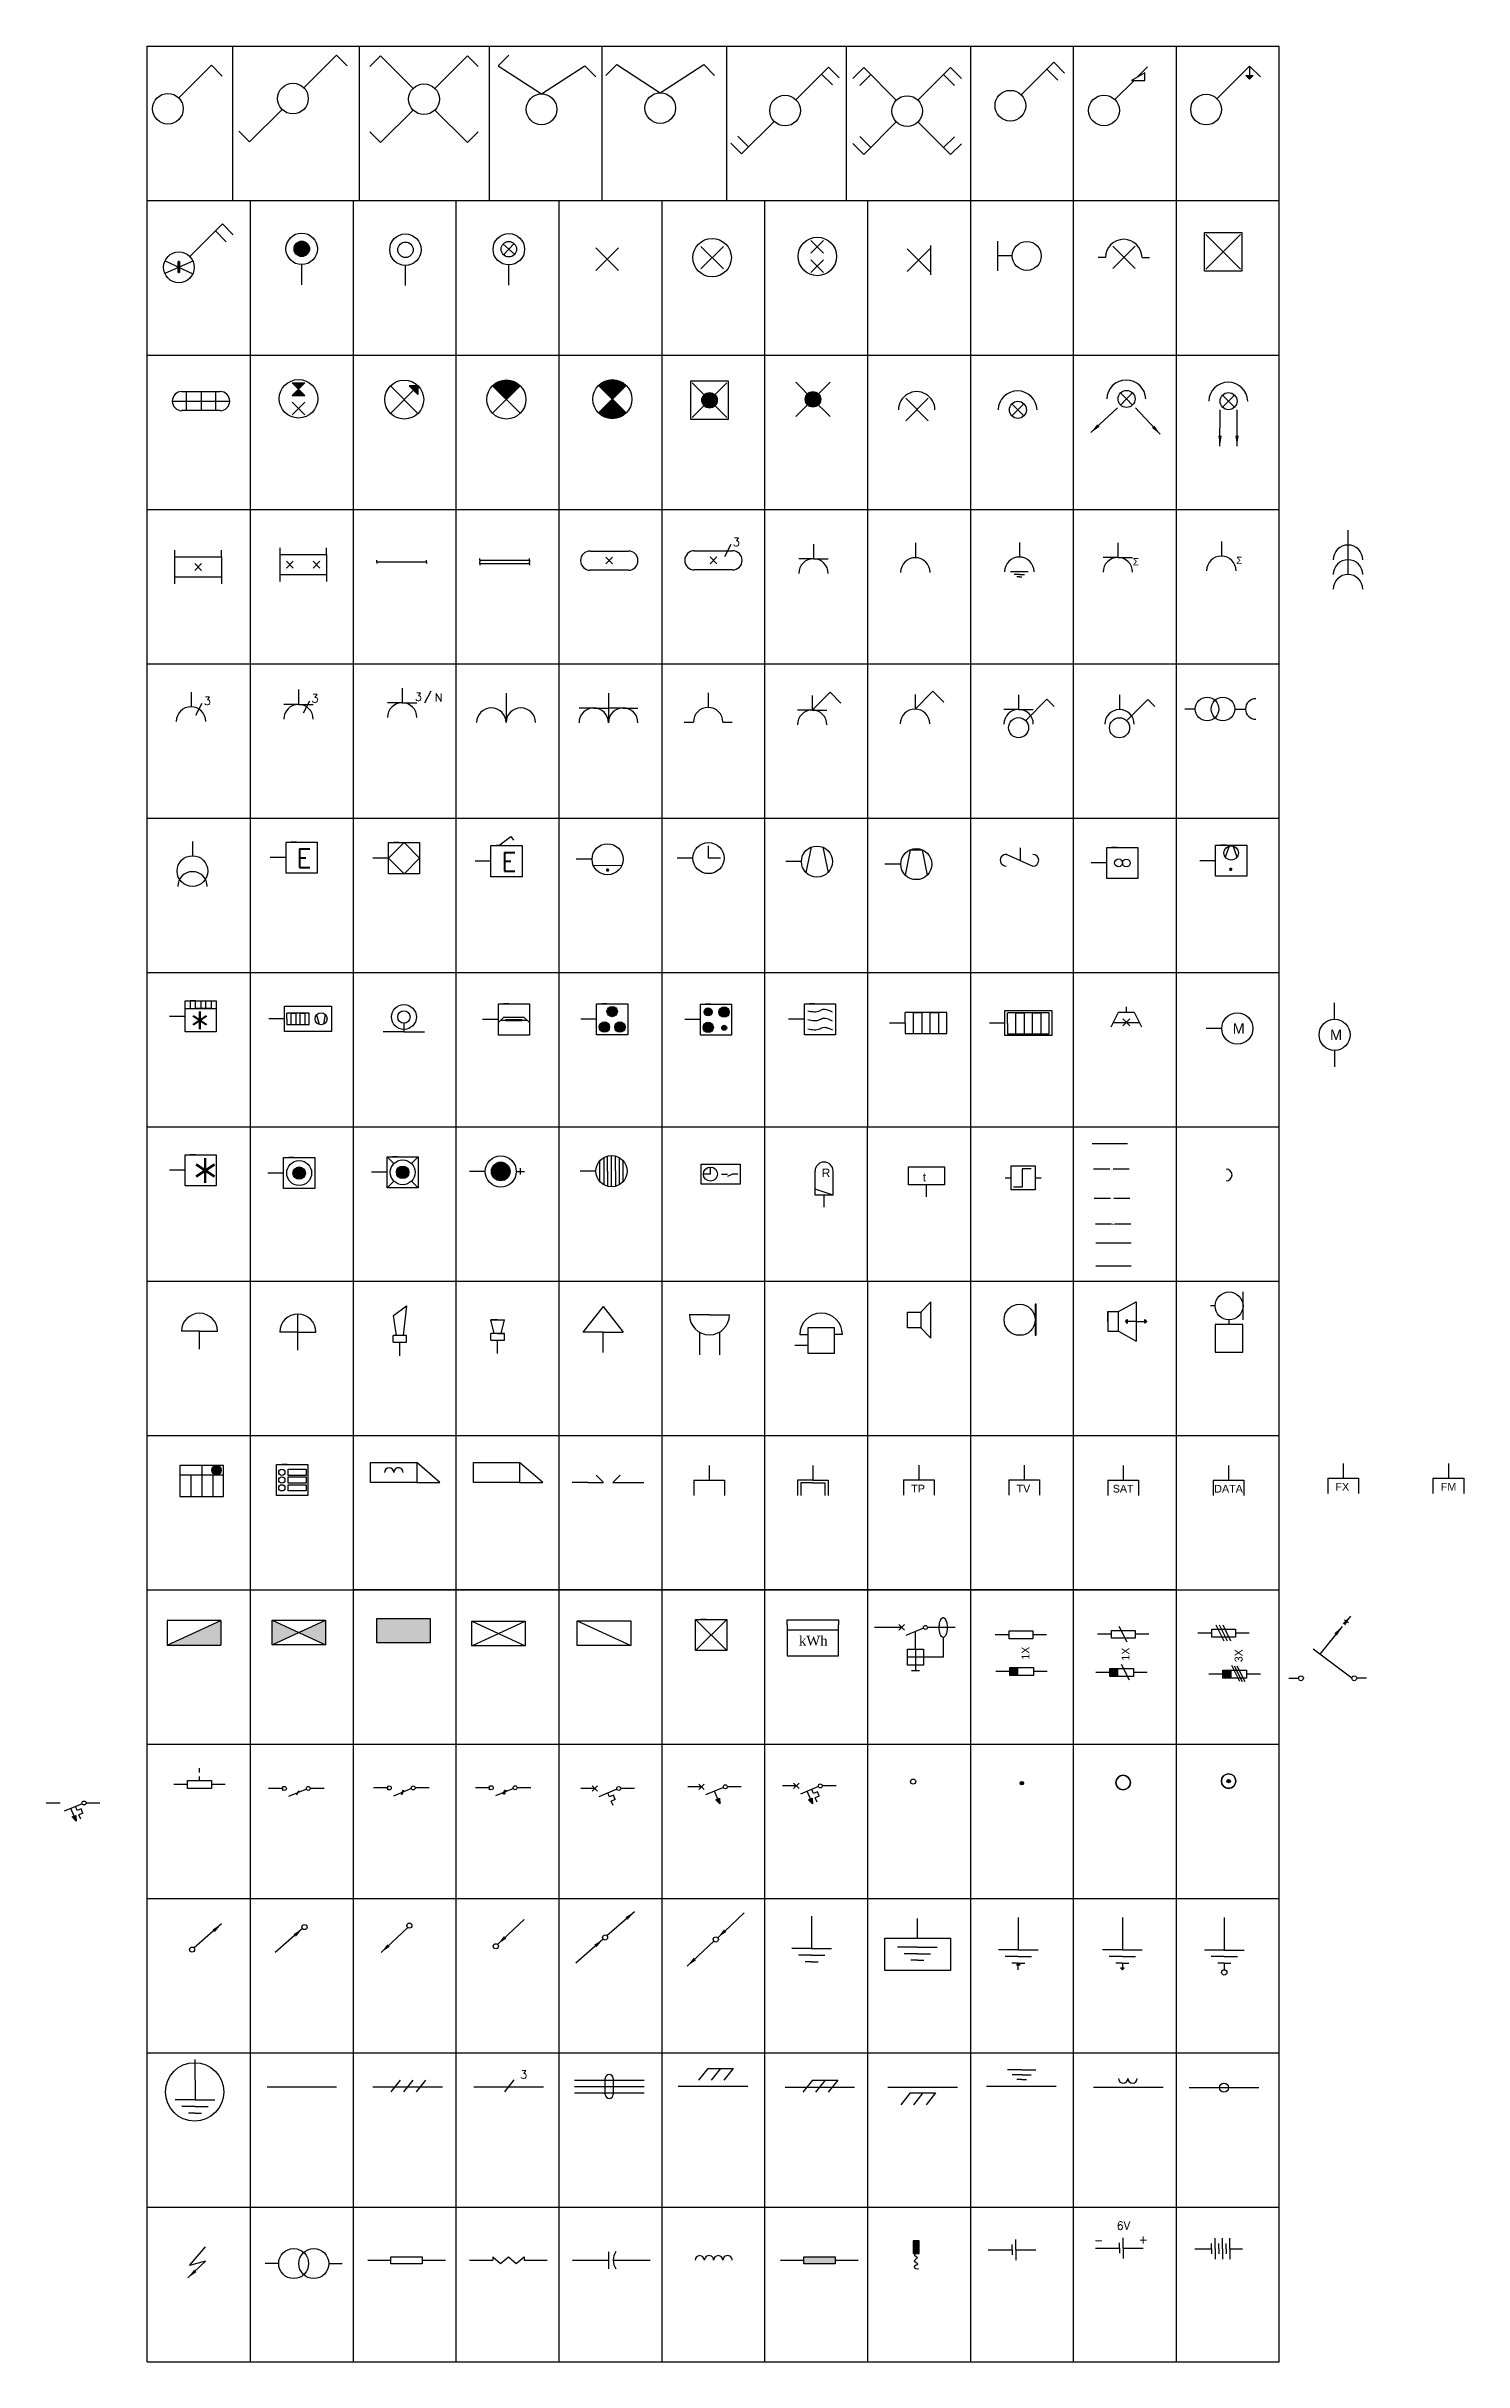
# Model space of a CAD drawing. Header units: millimetres. Extents: x 1454 to 2229, y 1378 to 1979.
# Drawn here: x 1884 to 2229, y 1378 to 1940 of the extents above; entities that cross this region are included whole.
import ezdxf

# ---------------------------------------------------------------- set-up
doc = ezdxf.new("R2010")
doc.units = ezdxf.units.MM
doc.styles.add('Romans', font='Romans.shx')
doc.styles.get("Standard").update_dxf_attribs({"font": 'arial.ttf'})
doc.styles.add('TXT', font='romans.shx')
doc.styles.add('W4MS1', font='w4ms1')
doc.dimstyles.new('ISO-25', dxfattribs={"dimtxt": 2.5, "dimasz": 2.5, "dimexe": 1.25, "dimexo": 0.625, "dimtad": 1, "dimtxsty": 'Standard', "dimcen": 2.5, "dimadec": 0, "dimazin": 0, "dimtfac": 1, "dimtmove": 0, "dimatfit": 3, "dimfxl": 1, "dimarcsym": 0})

msp = doc.modelspace()

# ---------------------------------------------------------------- texts
at = {"style": 'TXT'}
msp.add_text('*', height=7.56, dxfattribs=at).set_placement((1918.81, 1697.99))
for s, height, p in [('R', 2.06, (2072.52, 1665.34)), ('TP', 1.866, (2094.26, 1588.74)), ('TV', 1.866, (2119.85, 1588.74)), ('SAT', 1.866, (2143.22, 1588.7)), ('DATA', 1.866, (2167.89, 1588.68)), ('FX', 1.866, (2197.35, 1589.17)), ('FM', 1.866, (2222.94, 1589.17))]:
    msp.add_text(s, height=height).set_placement(p)
at = {"style": 'W4MS1'}
for s, p in [('1X', (2122.99, 1548.11)), ('1X', (2147.29, 1547.88)), ('3X', (2174.77, 1547.48))]:
    msp.add_text(s, height=1.92, rotation=89.9999, dxfattribs=at).set_placement(p)
at = {"ltscale": 0.3, "char_height": 2, "attachment_point": 1, "style": 'Romans'}
for s, width, insert in [('3', 0.0851, (2050.91, 1820.63)), ('3', 0.0851, (1922.39, 1782.04)), ('3', 0.0851, (1948.51, 1782.62)), ('3', 0.0851, (1973.67, 1783)), ('N', 0.0851, (1978.52, 1782.85)), ('3', 0.0851, (1999.26, 1448.31)), ('-', 0.0851, (2138.67, 1408.06)), ('6V', 0.0886, (2144.17, 1411.6)), ('+', 0.0851, (2149.52, 1408.22))]:
    msp.add_mtext_dynamic_manual_height_columns(s, width=width, gutter_width=0.5, heights=[0], dxfattribs=dict(at, insert=insert))
at = {"attachment_point": 1}
for s, insert, char_height, width in [('{\\fArial|b0|i0|c161|p34;Σ}', (2148.08, 1815.7), 1.7678, 2.4198), ('{\\fArial|b0|i0|c161|p34;Σ}', (2173.23, 1816.03), 1.7678, 2.4198), ('t', (2097.06, 1666.35), 2.06, 2.9168), ('{\\fTimes New Roman|b0|i0|c0|p18;kWh}', (2066.97, 1553.9), 2.375, 10)]:
    msp.add_mtext(s, dxfattribs=dict(at, insert=insert, char_height=char_height, width=width))
at = {"attachment_point": 1, "style": 'TXT'}
for s, insert, char_height, width in [('E', (1944.85, 1745.09), 4.53, 0.1314), ('E', (1994.64, 1744.22), 4.53, 0.1314), ('*', (1919.14, 1669.9), 10.39, 9.042)]:
    msp.add_mtext(s, dxfattribs=dict(at, insert=insert, char_height=char_height, width=width))
at = {"char_height": 2.5, "attachment_point": 1}
for insert in [(2172.38, 1702.67), (2196.03, 1701.13)]:
    msp.add_mtext_dynamic_manual_height_columns('M', width=4.2051, gutter_width=12.5, heights=[0], dxfattribs=dict(at, insert=insert))

# ---------------------------------------------------------------- blocks, each defined once
blk = doc.blocks.new('A$C19B327CB')
for p, q in [((2, 6.17), (8.17, 0)), ((8.17, 6.17), (2, 0))]:
    blk.add_line(p, q)
blk.add_arc((5, 3), 5, 359.99999, 180.00001)

# ---------------------------------------------------------------- hatches: boundary and pattern name
for points in [[(2176.47, 1932.06), (2177.37, 1932.96), (2175.57, 1932.96)], [(1999.25, 1857.59, 0.414214), (1992.55, 1857.59), (1995.9, 1854.24)], [(2025, 1857.67, 0.414214), (2018.3, 1857.67), (2021.65, 1854.32)], [(2020.05, 1739.93, 1), (2020.91, 1739.93, 1)], [(2171.47, 1740.12, 1), (2172.33, 1740.12, 1)], [(1947.05, 1666.31, 1), (1944.03, 1666.31, 1)], [(1972.21, 1666.49, 1), (1969.18, 1666.49, 1)], [(1996.78, 1666.7, 1), (1992.24, 1666.7, 1)], [(1926.6, 1594.16, 1), (1924.33, 1594.16, 1)], [(2120.28, 1474.33), (2119.82, 1473.88), (2120.73, 1473.88)], [(2145.57, 1472.78), (2146.02, 1473.23), (2145.12, 1473.23)], [(2094.71, 1403.85), (2096.22, 1403.85), (2096.22, 1406.87), (2094.71, 1406.87)]]:
    msp.add_hatch(color=256).paths.add_polyline_path(points)
at = {"ltscale": 2}
h = msp.add_hatch(color=256, dxfattribs=at)
h.dxf.hatch_style = 1
edge = h.paths.add_edge_path()
edge.add_arc((1946.17, 1890.84), 1.88, 0, 360)
at = {"ltscale": 0.3}
h = msp.add_hatch(color=256, dxfattribs=at)
h.dxf.hatch_style = 1
h.paths.add_polyline_path([(1916.12, 1887.74), (1916.5, 1887.74), (1916.5, 1885.09), (1916.12, 1885.09)])
h = msp.add_hatch(color=256, dxfattribs=at)
h.dxf.hatch_style = 1
h.paths.add_polyline_path([(1943.85, 1858.31), (1945.38, 1856.78), (1946.92, 1858.31)])
h.paths.add_polyline_path([(1943.85, 1855.24), (1946.92, 1855.24), (1945.38, 1856.78)])
h = msp.add_hatch(color=256)
h.paths.add_polyline_path([(1974.41, 1857.56), (1972.3, 1857.56), (1973.36, 1856.51)])
h.paths.add_polyline_path([(1974.41, 1857.56), (1973.36, 1856.51), (1974.41, 1855.45)])
h = msp.add_hatch(color=256, dxfattribs=at)
h.dxf.hatch_style = 1
h.paths.add_polyline_path([(2025, 1850.97), (2021.65, 1854.32), (2018.3, 1850.97, 0.414214)])
at = {"ltscale": 2}
h = msp.add_hatch(color=256, dxfattribs=at)
h.dxf.hatch_style = 1
edge = h.paths.add_edge_path()
edge.add_arc((2045.26, 1854.05), 1.88, 0, 360)
h = msp.add_hatch(color=256, dxfattribs=at)
h.dxf.hatch_style = 1
edge = h.paths.add_edge_path()
edge.add_arc((2070.39, 1854.28), 1.88, 0, 360)
h = msp.add_hatch(color=256)
h.paths.add_polyline_path([(2022.85, 1705.55, 1), (2020.33, 1705.55, 1)])
h.paths.add_polyline_path([(2024.74, 1701.77, 1), (2022.22, 1701.77, 1)])
h.paths.add_polyline_path([(2020.96, 1701.77, 1), (2018.44, 1701.77, 1)])
h = msp.add_hatch(color=256)
h.paths.add_polyline_path([(2045.87, 1705.47, 1), (2043.95, 1705.47, 1)])
h.paths.add_polyline_path([(2050.04, 1705.43, 1), (2047.52, 1705.43, 1)])
h.paths.add_polyline_path([(2049.43, 1701.6, 1), (2048.21, 1701.6, 1)])
h.paths.add_polyline_path([(2046.19, 1701.69, 1), (2043.67, 1701.69, 1)])
h = msp.add_hatch(color=256)
h.paths.add_polyline_path([(2146.29, 1630.26), (2146.75, 1630.72), (2146.75, 1629.8)])
edge = h.paths.add_edge_path()
edge.add_line((2148.89, 1630.26), (2146.29, 1630.26))
h = msp.add_hatch(color=256)
h.paths.add_polyline_path([(2151.49, 1630.27), (2151.03, 1629.81), (2151.03, 1630.73)])
edge = h.paths.add_edge_path()
edge.add_line((2148.89, 1630.27), (2151.49, 1630.27))
h = msp.add_hatch(color=256)
h.set_gradient(color1=(255, 255, 255))
h.paths.add_polyline_path([(1926.48, 1551.65), (1926.48, 1557.61), (1913.5, 1551.65)])
h = msp.add_hatch(color=256)
h.paths.add_polyline_path([(1945.47, 1554.72), (1938.98, 1557.69), (1938.98, 1551.74)])
h.paths.add_polyline_path([(1951.96, 1557.69), (1945.47, 1554.72), (1951.96, 1551.74)])
at = {"ltscale": 0.3}
h = msp.add_hatch(color=256, dxfattribs=at)
h.dxf.hatch_style = 1
h.paths.add_polyline_path([(1977.35, 1552.17), (1977.35, 1558.12), (1964.38, 1558.12), (1964.38, 1552.17)])
h = msp.add_hatch(color=256)
h.dxf.hatch_style = 1
h.paths.add_polyline_path([(2118.19, 1546.19), (2118.19, 1544.27), (2120.12, 1544.27), (2120.12, 1546.19)])
h = msp.add_hatch(color=256)
h.dxf.hatch_style = 1
h.paths.add_polyline_path([(2142.49, 1545.96), (2142.49, 1544.04), (2144.42, 1544.04), (2144.42, 1545.96)])
h = msp.add_hatch(color=256)
h.dxf.hatch_style = 1
h.paths.add_polyline_path([(2169.97, 1545.56), (2169.97, 1543.64), (2171.9, 1543.64), (2171.9, 1545.56)])
h = msp.add_hatch(color=256, dxfattribs=at)
h.dxf.hatch_style = 1
edge = h.paths.add_edge_path()
edge.add_arc((2171.39, 1518.6), 0.424, 0, 360)
h = msp.add_hatch(color=256)
h.dxf.hatch_style = 1
h.paths.add_polyline_path([(2047.7, 1514.42), (2046.81, 1514.03), (2047.77, 1513.05)])
h = msp.add_hatch(color=256)
h.dxf.hatch_style = 1
h.paths.add_polyline_path([(2070.28, 1513.07), (2070.21, 1514.44), (2069.32, 1514.05)])
h = msp.add_hatch(color=256, dxfattribs=at)
h.dxf.hatch_style = 1
edge = h.paths.add_edge_path()
edge.add_arc((2121.13, 1518.08), 0.424, 0, 360)
h = msp.add_hatch(color=256)
h.dxf.hatch_style = 1
h.paths.add_polyline_path([(1891.36, 1508.89), (1891.29, 1510.27), (1890.4, 1509.88)])
h = msp.add_hatch(color=256, dxfattribs=at)
h.dxf.hatch_style = 1
h.paths.add_polyline_path([(2068.16, 1401.36), (2075.76, 1401.36), (2075.76, 1402.99), (2068.16, 1402.99)])

# ---------------------------------------------------------------- linework, layer by layer
for p, q in [((1908.64, 1377.55), (1908.64, 1940.05)), ((1929.34, 1940.05), (1929.34, 1902.55)), ((1960.12, 1940.05), (1960.12, 1902.55)), ((1991.68, 1940.05), (1991.68, 1902.55)), ((2019.1, 1940.05), (2019.1, 1902.55)), ((2049.38, 1940.05), (2049.38, 1902.55)), ((2078.49, 1940.05), (2078.49, 1902.55)), ((2128.53, 1933.16), (2128.53, 1933.16)), ((2151, 1933.57), (2147.77, 1931.77)), ((2147.77, 1931.77), (2151, 1931.77)), ((2151, 1931.77), (2151, 1933.57)), ((2048.93, 1915.21), (2048.93, 1915.21)), ((2081.39, 1915.08), (2081.39, 1915.08)), ((1995.07, 1891.98), (1997.9, 1889.51)), ((1997.77, 1892.12), (1995.21, 1889.37)), ((2098.95, 1891.68), (2098.95, 1884.5)), ((2115.19, 1892.7), (2115.19, 1885.52)), ((1919.74, 1887.82), (1912.88, 1884.88)), ((1912.95, 1887.96), (1919.68, 1884.74)), ((1916.31, 1887.74), (1916.31, 1887.92)), ((1916.31, 1884.92), (1916.31, 1885.09)), ((2118.75, 1889.11), (2115.19, 1889.11)), ((1943.85, 1858.31), (1946.92, 1858.31)), ((1943.85, 1855.24), (1946.92, 1855.24)), ((2120.17, 1851.73), (2118.71, 1853.19)), ((2120.17, 1851.73), (2118.71, 1850.26)), ((2120.17, 1851.73), (2121.64, 1853.19)), ((2120.17, 1851.73), (2121.64, 1850.26)), ((2146.58, 1854.37), (2145.12, 1855.83)), ((2146.58, 1854.37), (2145.12, 1852.9)), ((2146.58, 1854.37), (2148.05, 1855.83)), ((2146.58, 1854.37), (2148.05, 1852.9)), ((2171.37, 1853.84), (2169.91, 1855.3)), ((2171.37, 1853.84), (2169.91, 1852.38)), ((2171.37, 1853.84), (2172.83, 1855.3)), ((2171.37, 1853.84), (2172.83, 1852.38)), ((2050.42, 1819), (2048.89, 1816.04)), ((1977.51, 1783.41), (1975.98, 1780.45)), ((1921.9, 1780.41), (1920.37, 1777.45)), ((1948.02, 1780.99), (1946.49, 1778.04)), ((1995.81, 1782.91), (1995.81, 1775.75)), ((2020.7, 1782.87), (2020.7, 1775.72)), ((2039.05, 1775.84), (2041.33, 1775.84)), ((2048.49, 1775.84), (2050.77, 1775.84)), ((1971.03, 1746.59), (1967.25, 1742.81)), ((1974.81, 1742.81), (1971.03, 1746.59)), ((2045, 1742.83), (2045, 1745.78)), ((1967.25, 1742.81), (1971.03, 1739.03)), ((1971.03, 1739.03), (1974.81, 1742.81)), ((2017, 1741.06), (2023.97, 1741.09)), ((2047.94, 1742.83), (2045, 1742.83)), ((2021.44, 1662.99), (2021.44, 1670.55)), ((2142.48, 1667.27), (2138.58, 1667.27)), ((2142.9, 1667.27), (2142.92, 1667.27)), ((2147.2, 1667.27), (2143.3, 1667.27)), ((2142.65, 1660.15), (2138.75, 1660.15)), ((2142.86, 1660.15), (2142.88, 1660.15)), ((2143.26, 1660.15), (2143.28, 1660.15)), ((2147.37, 1660.15), (2143.47, 1660.15)), ((2142.9, 1653.88), (2139.01, 1653.88)), ((2143.12, 1653.87), (2143.14, 1653.87)), ((2143.31, 1653.87), (2143.33, 1653.87)), ((2143.52, 1653.87), (2143.54, 1653.87)), ((2147.62, 1653.87), (2143.73, 1653.87)), ((2174.88, 1630.66), (2174.88, 1637.43)), ((1993.77, 1630.62), (1992.15, 1630.62)), ((1992.15, 1630.62), (1993.77, 1630.62)), ((1992.96, 1627.37), (1992.15, 1630.62)), ((1993.77, 1627.37), (1992.15, 1627.37)), ((1993.77, 1630.62), (1995.4, 1630.62)), ((1993.77, 1627.37), (1995.4, 1627.37)), ((1994.59, 1627.37), (1995.4, 1630.62)), ((2042.78, 1627.66), (2042.78, 1622.12)), ((2047.67, 1627.66), (2047.67, 1622.12)), ((2067.2, 1627.11), (2069.19, 1627.11)), ((2069.19, 1628.83), (2075.55, 1628.83)), ((2077.54, 1627.11), (2075.55, 1627.11)), ((2041.88, 1557.85), (2049.44, 1550.29)), ((2049.44, 1557.85), (2041.88, 1550.29)), ((2199.54, 1557.79), (2200.48, 1557.1)), ((1921.32, 1520.67), (1921.32, 1521.7)), ((1921.32, 1518.72), (1921.32, 1519.75)), ((1918.93, 1400.95), (1922.77, 1405.48)), ((1922.8, 1401.94), (1918.93, 1400.95)), ((1962.22, 1402.18), (1967.85, 1402.18)), ((1975.45, 1402.18), (1981.09, 1402.18)), ((1986.94, 1402.19), (1992.58, 1402.19)), ((1992.58, 1403), (1994.48, 1401.37)), ((1992.58, 1403), (1992.58, 1402.19)), ((1994.48, 1401.37), (1996.38, 1403)), ((1996.38, 1403), (1998.28, 1401.37)), ((1998.28, 1401.37), (2000.18, 1403)), ((2000.18, 1403), (2000.18, 1402.19)), ((2000.18, 1402.19), (2005.81, 1402.19)), ((2011.93, 1402.19), (2020.8, 1402.19)), ((2020.8, 1402.19), (2020.8, 1404.26)), ((2020.8, 1400.12), (2020.8, 1402.19)), ((2021.93, 1402.18), (2030.8, 1402.19)), ((2062.52, 1402.18), (2068.16, 1402.18)), ((2075.76, 1402.18), (2081.39, 1402.18))]:
    msp.add_line(p, q, dxfattribs=at)
at = {"ltscale": 2}
for p, q in [((1908.64, 1940.05), (1933.64, 1940.05)), ((1933.64, 1940.05), (1958.64, 1940.05)), ((1958.64, 1940.05), (1983.64, 1940.05)), ((1983.64, 1940.05), (2008.64, 1940.05)), ((2008.64, 1940.05), (2033.64, 1940.05)), ((2033.64, 1940.05), (2058.64, 1940.05)), ((2033.64, 1940.05), (2058.64, 1940.05)), ((2058.64, 1940.05), (2083.64, 1940.05)), ((2083.64, 1940.05), (2108.64, 1940.05)), ((2108.64, 1940.05), (2108.64, 1677.55)), ((2108.64, 1940.05), (2133.64, 1940.05)), ((2133.64, 1940.05), (2133.64, 1677.55)), ((2133.64, 1940.05), (2158.64, 1940.05)), ((2158.64, 1940.05), (2158.64, 1640.05)), ((2158.64, 1940.05), (2183.64, 1940.05)), ((2183.64, 1377.55), (2183.64, 1940.05)), ((1908.64, 1902.55), (2183.64, 1902.55)), ((1933.64, 1902.55), (1933.64, 1677.55)), ((1958.64, 1902.55), (1958.64, 1640.05)), ((1983.64, 1902.55), (1983.64, 1677.55)), ((2008.64, 1902.55), (2008.64, 1677.55)), ((2033.64, 1902.55), (2033.64, 1677.55)), ((2058.64, 1902.55), (2058.64, 1677.55)), ((2083.64, 1902.55), (2083.64, 1677.55)), ((1908.64, 1865.05), (2183.64, 1865.05)), ((1908.64, 1827.55), (2183.64, 1827.55)), ((2108.64, 1827.55), (2108.64, 1640.05)), ((2133.64, 1827.55), (2133.64, 1640.05)), ((2158.64, 1827.55), (2158.64, 1677.55)), ((1908.64, 1790.05), (2183.64, 1790.05)), ((1908.64, 1752.55), (2183.64, 1752.55)), ((1908.64, 1715.05), (2183.64, 1715.05)), ((1908.64, 1677.55), (1933.64, 1677.55)), ((1933.64, 1677.55), (1958.64, 1677.55)), ((1933.64, 1677.55), (1933.64, 1640.05)), ((1958.64, 1677.55), (1983.64, 1677.55)), ((1983.64, 1677.55), (2008.64, 1677.55)), ((1983.64, 1677.55), (1983.64, 1640.05)), ((2008.64, 1677.55), (2033.64, 1677.55)), ((2008.64, 1677.55), (2008.64, 1640.05)), ((2033.64, 1677.55), (2058.64, 1677.55)), ((2033.64, 1677.55), (2033.64, 1640.05)), ((2058.64, 1677.55), (2083.64, 1677.55)), ((2058.64, 1677.55), (2058.64, 1640.05)), ((2083.64, 1677.55), (2108.64, 1677.55)), ((2083.64, 1640.05), (2083.64, 1677.55)), ((2108.64, 1677.55), (2133.64, 1677.55)), ((2133.64, 1677.55), (2158.64, 1677.55)), ((2158.64, 1677.55), (2183.64, 1677.55)), ((1908.64, 1640.05), (1933.64, 1640.05)), ((1908.64, 1640.05), (2183.64, 1640.05)), ((1933.64, 1640.05), (1933.64, 1452.55)), ((1958.64, 1640.05), (1958.64, 1452.55)), ((1983.64, 1640.05), (1983.64, 1377.55)), ((2008.64, 1640.05), (2008.64, 1377.55)), ((2033.64, 1640.05), (2033.64, 1377.55)), ((2058.64, 1640.05), (2058.64, 1377.55)), ((2083.64, 1640.05), (2083.64, 1377.55)), ((2108.64, 1640.05), (2108.64, 1452.55)), ((2133.64, 1640.05), (2133.64, 1452.55)), ((2158.64, 1640.05), (2183.64, 1640.05)), ((2158.64, 1640.05), (2158.64, 1452.55)), ((1908.64, 1602.55), (2183.64, 1602.55)), ((2108.64, 1602.55), (2108.64, 1377.55)), ((2133.64, 1602.55), (2133.64, 1377.55)), ((2158.64, 1602.55), (2158.64, 1377.55)), ((1908.64, 1565.05), (1933.64, 1565.05)), ((1908.64, 1565.05), (2183.64, 1565.05)), ((1933.64, 1565.05), (1958.64, 1565.05)), ((1933.64, 1565.05), (1933.64, 1377.55)), ((1958.64, 1565.05), (1983.64, 1565.05)), ((1958.64, 1565.05), (1958.64, 1377.55)), ((1958.7, 1565.16), (1983.7, 1565.16)), ((1983.64, 1565.05), (2008.64, 1565.05)), ((1983.7, 1565.16), (2008.7, 1565.16)), ((2008.64, 1565.05), (2033.64, 1565.05)), ((2008.7, 1565.16), (2033.7, 1565.16)), ((2033.64, 1565.05), (2058.64, 1565.05)), ((2033.7, 1565.16), (2058.7, 1565.16)), ((2033.7, 1565.16), (2058.7, 1565.16)), ((2058.64, 1565.05), (2083.64, 1565.05)), ((2058.7, 1565.16), (2083.7, 1565.16)), ((2083.64, 1565.05), (2108.64, 1565.05)), ((2083.7, 1565.16), (2108.7, 1565.16)), ((2108.64, 1565.05), (2133.64, 1565.05)), ((2108.7, 1565.16), (2133.7, 1565.16)), ((2133.64, 1565.05), (2158.64, 1565.05)), ((2133.7, 1565.16), (2158.7, 1565.16)), ((2158.64, 1565.05), (2183.64, 1565.05)), ((1908.64, 1527.55), (1933.64, 1527.55)), ((1908.64, 1527.55), (1933.64, 1527.55)), ((1908.64, 1527.55), (2183.64, 1527.55)), ((1933.64, 1527.55), (1958.64, 1527.55)), ((1958.64, 1527.55), (1983.64, 1527.55)), ((1983.64, 1527.55), (2008.64, 1527.55)), ((2008.64, 1527.55), (2033.64, 1527.55)), ((2033.64, 1527.55), (2058.64, 1527.55)), ((2058.64, 1527.55), (2083.64, 1527.55)), ((2083.64, 1527.55), (2108.64, 1527.55)), ((2108.64, 1527.55), (2133.64, 1527.55)), ((2133.64, 1527.55), (2158.64, 1527.55)), ((2158.64, 1527.55), (2183.64, 1527.55)), ((2183.64, 1490.05), (2183.64, 1527.55)), ((1908.64, 1490.05), (1933.64, 1490.05)), ((1908.64, 1490.05), (2183.64, 1490.05)), ((2183.64, 1452.55), (2183.64, 1490.05)), ((1908.64, 1452.55), (2183.64, 1452.55)), ((2183.64, 1415.05), (2183.64, 1452.55)), ((1970.08, 1445.97), (1967.79, 1443.07)), ((1973.16, 1445.97), (1970.87, 1443.07)), ((1976.24, 1445.97), (1973.94, 1443.07)), ((1997.69, 1445.99), (1995.4, 1443.09)), ((2012.44, 1445.95), (2029.34, 1445.95)), ((2044.86, 1448.8), (2042.57, 1445.91)), ((2044.86, 1448.8), (2051.02, 1448.8)), ((2047.94, 1448.8), (2045.65, 1445.91)), ((2051.02, 1448.8), (2048.73, 1445.91)), ((2070.24, 1445.92), (2067.94, 1443.03)), ((2070.24, 1445.92), (2076.39, 1445.92)), ((2073.32, 1445.92), (2071.02, 1443.03)), ((2076.39, 1445.92), (2074.1, 1443.03)), ((1937.74, 1444.28), (1954.64, 1444.28)), ((1963.44, 1444.28), (1980.34, 1444.28)), ((1987.97, 1444.3), (2004.88, 1444.3)), ((2012.44, 1444.41), (2029.34, 1444.41)), ((2012.44, 1442.87), (2029.34, 1442.87)), ((2037.62, 1444.46), (2054.52, 1444.46)), ((2063.6, 1444.23), (2080.5, 1444.23)), ((2088.6, 1444.23), (2105.5, 1444.23)), ((2094.02, 1442.86), (2091.72, 1439.97)), ((2094.02, 1442.86), (2100.17, 1442.86)), ((2097.09, 1442.86), (2094.8, 1439.97)), ((2100.17, 1442.86), (2097.88, 1439.97)), ((2112.56, 1444.46), (2129.46, 1444.46)), ((2138.54, 1444.23), (2155.44, 1444.23)), ((2161.81, 1444.13), (2178.71, 1444.13)), ((1908.64, 1415.05), (1933.64, 1415.05)), ((1933.64, 1415.05), (1958.64, 1415.05)), ((1958.64, 1415.05), (1983.64, 1415.05)), ((1983.64, 1415.05), (2008.64, 1415.05)), ((2008.64, 1415.05), (2033.64, 1415.05)), ((2033.64, 1415.05), (2058.64, 1415.05)), ((2058.64, 1415.05), (2083.64, 1415.05)), ((2083.64, 1415.05), (2108.64, 1415.05)), ((2108.64, 1415.05), (2133.64, 1415.05)), ((2133.64, 1415.05), (2158.64, 1415.05)), ((2158.64, 1415.05), (2183.64, 1415.05)), ((1908.64, 1377.55), (1933.64, 1377.55)), ((1908.64, 1377.55), (1933.64, 1377.55)), ((1933.64, 1377.55), (1958.64, 1377.55)), ((1958.64, 1377.55), (1983.64, 1377.55)), ((1983.64, 1377.55), (2008.64, 1377.55)), ((2008.64, 1377.55), (2033.64, 1377.55)), ((2033.64, 1377.55), (2058.64, 1377.55)), ((2058.64, 1377.55), (2083.64, 1377.55)), ((2083.64, 1377.55), (2108.64, 1377.55)), ((2108.64, 1377.55), (2133.64, 1377.55)), ((2133.64, 1377.55), (2158.64, 1377.55)), ((2158.64, 1377.55), (2183.64, 1377.55))]:
    msp.add_line(p, q, dxfattribs=at)
for p, q in [((1916.29, 1927.52), (1924.2, 1935.44)), ((1924.2, 1935.44), (1926.84, 1932.79)), ((1946.66, 1929.99), (1954.58, 1937.91)), ((1954.58, 1937.91), (1957.22, 1935.27)), ((1965.32, 1937.74), (1962.68, 1935.11)), ((1965.32, 1937.75), (1973.23, 1929.83)), ((1978.51, 1929.83), (1986.42, 1937.75)), ((1986.42, 1937.75), (1989.06, 1935.1)), ((1996.52, 1937.92), (1993.87, 1935.29)), ((1993.87, 1935.29), (2004.43, 1928.47)), ((2004.43, 1928.47), (2014.98, 1935.29)), ((2014.98, 1935.29), (2017.62, 1932.65)), ((2022.73, 1935.59), (2020.09, 1932.95)), ((2022.73, 1935.59), (2033.28, 1928.77)), ((2033.28, 1928.77), (2043.84, 1935.59)), ((2043.84, 1935.59), (2046.47, 1932.95)), ((2120.99, 1928.26), (2128.91, 1936.18)), ((2128.91, 1936.18), (2131.54, 1933.53)), ((2149.19, 1932.56), (2151.66, 1935.03)), ((2168.55, 1927.32), (2176.47, 1935.24)), ((2176.47, 1935.24), (2179.1, 1932.59)), ((2176.47, 1935.24), (2176.47, 1932.06)), ((2066.24, 1927.08), (2074.16, 1935)), ((2072.46, 1933.3), (2075.1, 1930.66)), ((2074.16, 1935), (2076.79, 1932.36)), ((2082.72, 1934.86), (2080.07, 1932.23)), ((2084.41, 1933.17), (2081.77, 1930.53)), ((2082.71, 1934.87), (2090.63, 1926.95)), ((2095.9, 1926.95), (2103.82, 1934.87)), ((2102.12, 1933.17), (2104.76, 1930.53)), ((2103.82, 1934.87), (2106.45, 1932.22)), ((2127.21, 1934.48), (2129.85, 1931.84)), ((2143.74, 1927.11), (2148.4, 1931.77)), ((2176.47, 1932.06), (2175.57, 1932.96)), ((2175.57, 1932.96), (2177.37, 1932.96)), ((2176.47, 1932.06), (2177.37, 1932.96)), ((1933.47, 1916.8), (1941.39, 1924.72)), ((1965.32, 1916.64), (1973.23, 1924.55)), ((1978.51, 1924.55), (1986.42, 1916.64)), ((1930.84, 1919.44), (1933.47, 1916.8)), ((1962.68, 1919.28), (1965.32, 1916.64)), ((1989.07, 1919.27), (1986.42, 1916.64)), ((2052.11, 1918.23), (2054.74, 1915.59)), ((2053.05, 1913.89), (2060.97, 1921.81)), ((2082.71, 1913.76), (2090.63, 1921.67)), ((2095.9, 1921.67), (2103.82, 1913.76)), ((2050.41, 1916.53), (2053.05, 1913.89)), ((2080.08, 1916.4), (2082.71, 1913.76)), ((2081.77, 1918.1), (2084.41, 1915.45)), ((2104.76, 1918.09), (2102.12, 1915.46)), ((2106.46, 1916.39), (2103.82, 1913.76)), ((1918.95, 1888.99), (1926.87, 1896.9)), ((1926.87, 1896.9), (1929.5, 1894.26)), ((1925.17, 1895.21), (1927.81, 1892.57)), ((2017.63, 1891.07), (2023.12, 1885.58)), ((2023.12, 1891.07), (2017.63, 1885.58)), ((2043.13, 1891.44), (2048.62, 1885.96)), ((2048.62, 1891.44), (2043.13, 1885.96)), ((2071.44, 1891.36), (2069.9, 1892.89)), ((2071.44, 1891.36), (2069.9, 1889.82)), ((2071.44, 1891.36), (2072.97, 1892.89)), ((2071.44, 1891.36), (2072.97, 1889.82)), ((2093.28, 1890.83), (2098.76, 1885.35)), ((2098.76, 1890.83), (2093.28, 1885.35)), ((2143.23, 1891.53), (2148.71, 1886.04)), ((2148.71, 1891.53), (2143.23, 1886.04)), ((2165.43, 1894.72), (2165.43, 1885.47)), ((2174.68, 1894.72), (2165.43, 1894.72)), ((2170.05, 1890.09), (2165.85, 1894.3)), ((2170.05, 1890.09), (2165.85, 1885.89)), ((2170.05, 1890.09), (2174.26, 1894.3)), ((2170.05, 1890.09), (2174.26, 1885.89)), ((2174.68, 1885.47), (2174.68, 1894.72)), ((1946.17, 1882.12), (1946.17, 1887.01)), ((1971.37, 1881.91), (1971.37, 1886.79)), ((1996.49, 1882.03), (1996.49, 1886.91)), ((2071.44, 1886.64), (2069.9, 1888.18)), ((2071.44, 1886.64), (2069.9, 1885.11)), ((2071.44, 1886.64), (2072.97, 1888.18)), ((2071.44, 1886.64), (2072.97, 1885.11)), ((2141.45, 1888.71), (2139.67, 1888.71)), ((2150.34, 1888.71), (2152.12, 1888.71)), ((2165.43, 1885.47), (2174.68, 1885.47)), ((1945.38, 1856.78), (1943.85, 1858.31)), ((1945.38, 1856.78), (1943.85, 1855.24)), ((1945.38, 1856.78), (1946.92, 1858.31)), ((1945.38, 1856.78), (1946.92, 1855.24)), ((1967.73, 1857.56), (1974.41, 1850.88)), ((1967.73, 1850.88), (1974.41, 1857.56)), ((1974.41, 1857.56), (1972.3, 1857.56)), ((1972.3, 1857.56), (1974.41, 1855.45)), ((1974.41, 1857.56), (1974.41, 1855.45)), ((1992.55, 1857.59), (1999.25, 1850.89)), ((1992.55, 1850.89), (1999.25, 1857.59)), ((2018.3, 1857.67), (2025, 1850.97)), ((2018.3, 1850.97), (2025, 1857.67)), ((2040.63, 1858.68), (2040.63, 1849.43)), ((2049.88, 1858.68), (2040.63, 1858.68)), ((2045.26, 1854.05), (2041.05, 1858.26)), ((2045.26, 1854.05), (2049.46, 1858.26)), ((2049.88, 1849.43), (2049.88, 1858.68)), ((2070.39, 1854.28), (2066.19, 1858.48)), ((2070.39, 1854.28), (2074.59, 1858.48)), ((1914.71, 1853.85), (1928.66, 1853.85)), ((1917.04, 1856.18), (1926.34, 1856.18)), ((1926.34, 1851.53), (1917.04, 1851.53)), ((1918.2, 1851.53), (1918.2, 1856.18)), ((1921.69, 1856.18), (1921.69, 1851.53)), ((1925.17, 1856.18), (1925.17, 1851.53)), ((1945.38, 1852.06), (1943.85, 1853.6)), ((1945.38, 1852.06), (1943.85, 1850.53)), ((1945.38, 1852.06), (1946.92, 1853.6)), ((1945.38, 1852.06), (1946.92, 1850.53)), ((2045.26, 1854.05), (2041.05, 1849.85)), ((2045.26, 1854.05), (2049.46, 1849.85)), ((2070.39, 1854.28), (2066.19, 1850.08)), ((2070.39, 1854.28), (2074.59, 1850.08)), ((2040.63, 1849.43), (2049.88, 1849.43)), ((1915.27, 1817.61), (1915.27, 1809.47)), ((1926.67, 1815.99), (1926.67, 1817.61)), ((1940.82, 1818.19), (1940.82, 1810.05)), ((1952.22, 1816.56), (1952.22, 1818.19)), ((2016.24, 1817.42), (2025.54, 1817.42)), ((2041.55, 1817.49), (2050.85, 1817.49)), ((2070.5, 1819.12), (2070.5, 1815.54)), ((2095.26, 1819.38), (2095.26, 1815.81)), ((2120.53, 1819.54), (2120.53, 1815.97)), ((2144.46, 1819.44), (2144.46, 1815.86)), ((2169.62, 1819.77), (2169.62, 1816.19)), ((2200.39, 1822.46), (2200.39, 1818.88)), ((2200.39, 1818.88), (2200.39, 1815.31)), ((1915.27, 1815.99), (1926.67, 1815.99)), ((1921.78, 1812.73), (1920.15, 1814.36)), ((1920.15, 1812.73), (1921.78, 1814.36)), ((1926.67, 1815.99), (1926.67, 1809.47)), ((1940.82, 1816.56), (1952.22, 1816.56)), ((1952.22, 1811.68), (1940.82, 1811.68)), ((1944.08, 1813.3), (1942.45, 1814.93)), ((1942.45, 1813.3), (1944.08, 1814.93)), ((1950.59, 1813.3), (1948.96, 1814.93)), ((1948.96, 1813.3), (1950.59, 1814.93)), ((1952.22, 1816.56), (1952.22, 1810.05)), ((1964.44, 1814.8), (1964.44, 1815.2)), ((1964.44, 1814.8), (1972.44, 1814.8)), ((1964.44, 1814.8), (1964.44, 1814.4)), ((1972.44, 1814.8), (1976.44, 1814.8)), ((1976.44, 1814.8), (1976.44, 1815.2)), ((1976.44, 1814.8), (1976.44, 1814.4)), ((1989.47, 1815.2), (1989.47, 1815.6)), ((1989.47, 1815.2), (1997.47, 1815.2)), ((1989.47, 1815.2), (1989.47, 1814.8)), ((1989.47, 1814.4), (1989.47, 1814.8)), ((1989.47, 1814.4), (1997.47, 1814.4)), ((1989.47, 1814.4), (1989.47, 1814)), ((1997.47, 1815.2), (2001.47, 1815.2)), ((1997.47, 1814.4), (2001.47, 1814.4)), ((2001.47, 1815.2), (2001.47, 1815.6)), ((2001.47, 1815.2), (2001.47, 1814.8)), ((2001.47, 1814.4), (2001.47, 1814.8)), ((2001.47, 1814.4), (2001.47, 1814)), ((2025.54, 1812.77), (2016.24, 1812.77)), ((2021.71, 1814.28), (2020.08, 1815.91)), ((2020.08, 1814.28), (2021.71, 1815.91)), ((2050.85, 1812.84), (2041.55, 1812.84)), ((2047.01, 1814.35), (2045.38, 1815.98)), ((2045.38, 1814.35), (2047.01, 1815.98)), ((2070.5, 1815.54), (2066.92, 1815.54)), ((2070.5, 1815.54), (2074.08, 1815.54)), ((2122.65, 1812.39), (2118.4, 1812.39)), ((2120.53, 1811.76), (2119.28, 1811.76)), ((2120.53, 1811.76), (2121.78, 1811.76)), ((2144.46, 1815.86), (2140.89, 1815.86)), ((2144.46, 1815.86), (2148.04, 1815.86)), ((2200.39, 1815.31), (2200.39, 1811.73)), ((1926.67, 1811.1), (1915.27, 1811.1)), ((2120.53, 1811.14), (2119.9, 1811.14)), ((2120.53, 1811.14), (2121.15, 1811.14)), ((1919.27, 1783.16), (1919.27, 1779.58)), ((1945.39, 1783.75), (1945.39, 1780.17)), ((1970.56, 1784.13), (1970.56, 1780.55)), ((2070.19, 1778.8), (2074.53, 1783.14)), ((2074.53, 1783.14), (2077.16, 1780.49)), ((2095.18, 1779.02), (2099.52, 1783.36)), ((2099.52, 1783.36), (2102.16, 1780.72)), ((1945.39, 1780.17), (1941.82, 1780.17)), ((1945.39, 1780.17), (1948.97, 1780.17)), ((1970.56, 1780.55), (1966.98, 1780.55)), ((1970.56, 1780.55), (1974.13, 1780.55)), ((2017.12, 1779.29), (2013.54, 1779.29)), ((2017.12, 1779.29), (2020.7, 1779.29)), ((2024.27, 1779.29), (2020.7, 1779.29)), ((2024.27, 1779.29), (2027.85, 1779.29)), ((2044.91, 1782.99), (2044.91, 1779.42)), ((2070.19, 1778.8), (2066.61, 1778.8)), ((2070.19, 1782.37), (2070.19, 1778.8)), ((2070.19, 1778.8), (2073.77, 1778.8)), ((2095.18, 1782.6), (2095.18, 1779.02)), ((2120.35, 1778.95), (2116.78, 1778.95)), ((2120.35, 1782.52), (2120.35, 1778.95)), ((2120.35, 1778.95), (2123.93, 1778.95)), ((2122.08, 1776.24), (2127.24, 1781.4)), ((2127.24, 1781.4), (2128.96, 1779.68)), ((2144.87, 1782.49), (2144.87, 1778.91)), ((2146.59, 1776.2), (2151.76, 1781.37)), ((2151.76, 1781.37), (2153.48, 1779.65)), ((2163.28, 1779.05), (2160.71, 1779.05)), ((2172.87, 1779.05), (2175.44, 1779.05)), ((1919.61, 1746.83), (1919.61, 1743.41)), ((1942.35, 1746.73), (1949.91, 1746.73)), ((1942.35, 1739.17), (1942.35, 1746.73)), ((1942.35, 1742.95), (1942.35, 1744.84)), ((1944.87, 1746.73), (1943.61, 1746.73)), ((1947.39, 1746.73), (1948.65, 1746.73)), ((1949.91, 1746.73), (1949.91, 1739.17)), ((1967.25, 1746.59), (1974.81, 1746.59)), ((1967.25, 1739.03), (1967.25, 1746.59)), ((1967.25, 1742.81), (1967.25, 1744.7)), ((1969.77, 1746.59), (1968.51, 1746.59)), ((1972.29, 1746.59), (1973.55, 1746.59)), ((1974.81, 1746.59), (1974.81, 1739.03)), ((1992.15, 1745.86), (1999.71, 1745.86)), ((1992.15, 1738.3), (1992.15, 1745.86)), ((1992.15, 1742.08), (1992.15, 1743.97)), ((1994.67, 1745.86), (1993.41, 1745.86)), ((1994.04, 1745.86), (1996.96, 1748.05)), ((1996.96, 1748.05), (1997.61, 1747.18)), ((1997.19, 1745.86), (1998.45, 1745.86)), ((1999.71, 1745.86), (1999.71, 1738.3)), ((2120.75, 1745.32), (2120.75, 1742.3)), ((2141.78, 1745.43), (2149.34, 1745.43)), ((2141.78, 1737.87), (2141.78, 1745.43)), ((2144.3, 1745.43), (2143.04, 1745.43)), ((2146.82, 1745.43), (2148.08, 1745.43)), ((2149.34, 1745.43), (2149.34, 1737.87)), ((2168.22, 1745.96), (2175.78, 1745.96)), ((2168.22, 1738.4), (2168.22, 1745.96)), ((2168.22, 1742.18), (2168.22, 1744.07)), ((2170.74, 1745.96), (2169.48, 1745.96)), ((2171.49, 1745.76), (2170.53, 1743.09)), ((2173.47, 1743.09), (2172.46, 1745.77)), ((2173.26, 1745.96), (2174.52, 1745.96)), ((2175.78, 1745.96), (2175.78, 1738.4)), ((1942.35, 1742.95), (1938.53, 1742.95)), ((1942.35, 1742.95), (1942.35, 1742.95)), ((1949.91, 1739.17), (1942.35, 1739.17)), ((1967.25, 1742.81), (1963.43, 1742.81)), ((1967.25, 1742.81), (1967.25, 1742.81)), ((1974.81, 1739.03), (1967.25, 1739.03)), ((1992.15, 1742.08), (1988.33, 1742.08)), ((1992.15, 1742.08), (1992.15, 1742.08)), ((1999.71, 1738.3), (1992.15, 1738.3)), ((2016.7, 1742.53), (2012.87, 1742.53)), ((2016.7, 1742.53), (2016.7, 1742.53)), ((2041.22, 1742.83), (2037.39, 1742.83)), ((2041.22, 1742.83), (2041.22, 1742.83)), ((2067.58, 1741.98), (2063.76, 1741.98)), ((2067.58, 1741.98), (2067.58, 1741.98)), ((2091.7, 1741.37), (2087.88, 1741.37)), ((2091.7, 1741.37), (2091.7, 1741.37)), ((2117.49, 1743.72), (2123.82, 1740.87)), ((2141.78, 1741.65), (2137.96, 1741.65)), ((2141.78, 1741.65), (2141.78, 1743.54)), ((2141.78, 1741.65), (2141.78, 1741.65)), ((2168.22, 1742.18), (2164.4, 1742.18)), ((2168.22, 1742.18), (2168.22, 1742.18)), ((2175.78, 1738.4), (2168.22, 1738.4)), ((2175.78, 1738.4), (2168.22, 1738.4)), ((2149.34, 1737.87), (2141.78, 1737.87)), ((1917.83, 1704.38), (1914.01, 1704.38)), ((1917.83, 1708.16), (1925.39, 1708.16)), ((1917.83, 1700.6), (1917.83, 1708.16)), ((1917.83, 1704.38), (1917.83, 1706.27)), ((1917.83, 1706.27), (1925.39, 1706.27)), ((1917.83, 1704.38), (1917.83, 1704.38)), ((1920.35, 1708.16), (1919.09, 1708.16)), ((1919.09, 1708.16), (1919.09, 1706.27)), ((1920.35, 1706.27), (1920.35, 1708.16)), ((1924.13, 1706.27), (1920.35, 1706.27)), ((1921.61, 1708.16), (1921.61, 1706.27)), ((1921.61, 1706.27), (1922.87, 1706.27)), ((1922.87, 1706.27), (1922.87, 1708.16)), ((1922.87, 1708.16), (1924.13, 1708.16)), ((1924.13, 1708.16), (1924.13, 1706.27)), ((1925.39, 1708.16), (1925.39, 1700.6)), ((1941.99, 1706.85), (1953.4, 1706.85)), ((1941.99, 1700.74), (1941.99, 1706.85)), ((1942.52, 1703.79), (1942.52, 1705.16)), ((1948, 1705.16), (1942.52, 1705.16)), ((1943.61, 1702.42), (1943.61, 1705.16)), ((1943.61, 1705.16), (1944.71, 1705.16)), ((1944.71, 1705.16), (1944.71, 1702.42)), ((1945.81, 1702.42), (1945.81, 1705.16)), ((1945.81, 1705.16), (1946.9, 1705.16)), ((1946.9, 1705.16), (1946.9, 1702.42)), ((1948, 1702.42), (1948, 1705.16)), ((1949.75, 1704.75), (1950.42, 1702.39)), ((1951.89, 1704.81), (1951.49, 1702.48)), ((1953.4, 1706.85), (1953.4, 1700.74)), ((1993.94, 1707.41), (2001.5, 1707.41)), ((1993.94, 1699.85), (1993.94, 1707.41)), ((1993.94, 1703.63), (1993.94, 1705.52)), ((1996.46, 1707.41), (1995.2, 1707.41)), ((1998.98, 1707.41), (2000.24, 1707.41)), ((2001.5, 1707.41), (2001.5, 1699.85)), ((2017.81, 1707.44), (2025.37, 1707.44)), ((2017.81, 1699.88), (2017.81, 1707.44)), ((2017.81, 1703.66), (2017.81, 1705.55)), ((2020.33, 1707.44), (2019.07, 1707.44)), ((2022.85, 1707.44), (2024.11, 1707.44)), ((2025.37, 1707.44), (2025.37, 1699.88)), ((2043.04, 1707.36), (2050.6, 1707.36)), ((2043.04, 1699.8), (2043.04, 1707.36)), ((2043.04, 1703.58), (2043.04, 1705.47)), ((2045.56, 1707.36), (2044.3, 1707.36)), ((2048.08, 1707.36), (2049.34, 1707.36)), ((2050.6, 1707.36), (2050.6, 1699.8)), ((2068.29, 1707.44), (2075.85, 1707.44)), ((2068.29, 1699.88), (2068.29, 1707.44)), ((2068.29, 1703.66), (2068.29, 1705.55)), ((2070.81, 1707.44), (2069.55, 1707.44)), ((2073.33, 1707.44), (2074.59, 1707.44)), ((2075.85, 1707.44), (2075.85, 1699.88)), ((2092.82, 1702.76), (2092.82, 1705.28)), ((2102.9, 1705.28), (2092.82, 1705.28)), ((2094.83, 1700.24), (2094.83, 1705.28)), ((2094.83, 1705.28), (2096.85, 1705.28)), ((2096.85, 1705.28), (2096.85, 1700.24)), ((2098.87, 1700.24), (2098.87, 1705.28)), ((2098.87, 1705.28), (2100.88, 1705.28)), ((2100.88, 1705.28), (2100.88, 1700.24)), ((2102.9, 1700.24), (2102.9, 1705.28)), ((2117.66, 1702.68), (2117.66, 1705.2)), ((2127.74, 1705.2), (2117.66, 1705.2)), ((2119.68, 1700.16), (2119.68, 1705.2)), ((2119.68, 1705.2), (2121.69, 1705.2)), ((2121.69, 1705.2), (2121.69, 1700.16)), ((2123.71, 1700.16), (2123.71, 1705.2)), ((2123.71, 1705.2), (2125.72, 1705.2)), ((2125.72, 1705.2), (2125.72, 1700.16)), ((2127.74, 1700.16), (2127.74, 1705.2)), ((2142.87, 1701.83), (2144.66, 1705.42)), ((2144.66, 1705.42), (2148.41, 1705.42)), ((2146.54, 1705.42), (2146.54, 1706.69)), ((2148.41, 1705.42), (2150.25, 1701.83)), ((2197.14, 1703.67), (2197.14, 1707.67)), ((1925.39, 1700.6), (1917.83, 1700.6)), ((1941.99, 1703.8), (1938.2, 1703.8)), ((1953.4, 1700.74), (1941.99, 1700.74)), ((1942.52, 1703.79), (1942.52, 1703.79)), ((1942.52, 1703.79), (1942.52, 1702.42)), ((1942.52, 1702.42), (1948, 1702.42)), ((1942.52, 1702.42), (1943.61, 1702.42)), ((1944.71, 1702.42), (1945.81, 1702.42)), ((1970.99, 1700.6), (1965.95, 1700.6)), ((1970.99, 1702.71), (1970.99, 1701.2)), ((1970.99, 1701.2), (1970.99, 1700.6)), ((1970.99, 1700.6), (1976.03, 1700.6)), ((1993.94, 1703.63), (1990.12, 1703.63)), ((1993.94, 1702.87), (1995.19, 1704.12)), ((1993.94, 1703.63), (1993.94, 1703.63)), ((2001.5, 1699.85), (1993.94, 1699.85)), ((2001.5, 1699.85), (1993.94, 1699.85)), ((1994.56, 1703.49), (1995.79, 1703.49)), ((2000.25, 1704.12), (1995.19, 1704.12)), ((1999.61, 1703.49), (2000.88, 1703.49)), ((2001.5, 1702.87), (2000.25, 1704.12)), ((2017.81, 1703.66), (2013.99, 1703.66)), ((2017.81, 1703.66), (2017.81, 1703.66)), ((2025.37, 1699.88), (2017.81, 1699.88)), ((2043.04, 1703.58), (2039.22, 1703.58)), ((2043.04, 1703.58), (2043.04, 1703.58)), ((2050.6, 1699.8), (2043.04, 1699.8)), ((2068.29, 1703.66), (2064.46, 1703.66)), ((2068.29, 1703.66), (2068.29, 1703.66)), ((2075.85, 1699.88), (2068.29, 1699.88)), ((2092.82, 1702.76), (2089, 1702.76)), ((2092.82, 1702.76), (2092.82, 1702.76)), ((2092.82, 1702.76), (2092.82, 1700.24)), ((2092.82, 1700.24), (2102.9, 1700.24)), ((2092.82, 1700.24), (2094.83, 1700.24)), ((2096.85, 1700.24), (2098.87, 1700.24)), ((2117.04, 1702.76), (2113.25, 1702.76)), ((2117.66, 1702.68), (2117.66, 1702.68)), ((2117.66, 1702.68), (2117.66, 1700.16)), ((2117.66, 1700.16), (2127.74, 1700.16)), ((2117.66, 1700.16), (2119.68, 1700.16)), ((2121.69, 1700.16), (2123.71, 1700.16)), ((2143.41, 1702.92), (2149.66, 1702.92)), ((2147.38, 1703.77), (2145.69, 1702.07)), ((2145.69, 1703.77), (2147.38, 1702.07)), ((2169.72, 1701.44), (2165.9, 1701.44)), ((2169.72, 1701.44), (2169.72, 1701.44)), ((2193.36, 1699.89), (2193.36, 1699.89)), ((2197.14, 1696.11), (2197.14, 1692.11)), ((1917.83, 1670.76), (1925.39, 1670.76)), ((1917.83, 1663.2), (1917.83, 1670.76)), ((1920.35, 1670.76), (1919.09, 1670.76)), ((1922.87, 1670.76), (1924.13, 1670.76)), ((1925.39, 1670.76), (1925.39, 1663.2)), ((2138.21, 1673.46), (2146.81, 1673.46)), ((1917.83, 1666.98), (1914.01, 1666.98)), ((1917.83, 1666.98), (1917.83, 1668.87)), ((1917.83, 1666.98), (1917.83, 1666.98)), ((1941.76, 1666.31), (1937.94, 1666.31)), ((1941.76, 1670.09), (1949.32, 1670.09)), ((1941.76, 1662.53), (1941.76, 1670.09)), ((1941.76, 1666.31), (1941.76, 1668.2)), ((1941.76, 1666.31), (1941.76, 1666.31)), ((1944.28, 1670.09), (1943.02, 1670.09)), ((1946.8, 1670.09), (1948.06, 1670.09)), ((1949.32, 1670.09), (1949.32, 1662.53)), ((1966.92, 1666.49), (1963.09, 1666.49)), ((1966.92, 1670.27), (1974.48, 1670.27)), ((1966.92, 1662.71), (1966.92, 1670.27)), ((1966.92, 1670.27), (1968.56, 1668.63)), ((1966.92, 1666.49), (1966.92, 1668.38)), ((1966.92, 1666.49), (1966.92, 1666.49)), ((1969.44, 1670.27), (1968.18, 1670.27)), ((1971.96, 1670.27), (1973.22, 1670.27)), ((1974.48, 1670.27), (1972.83, 1668.63)), ((1974.48, 1670.27), (1974.48, 1662.71)), ((1990.73, 1666.7), (1986.91, 1666.7)), ((1990.73, 1666.7), (1990.73, 1666.7)), ((1998.29, 1666.7), (2000.31, 1666.7)), ((1999.3, 1666.7), (1999.3, 1667.47)), ((1999.3, 1665.93), (1999.3, 1666.7)), ((2017.66, 1666.77), (2013.84, 1666.77)), ((2017.66, 1666.77), (2017.66, 1666.77)), ((2045.47, 1666.05), (2043.96, 1666.05)), ((2045.47, 1666.05), (2045.47, 1667.55)), ((2048.2, 1666.05), (2049.62, 1666.05)), ((2050.83, 1666.05), (2049.62, 1665.5)), ((2052.09, 1666.05), (2050.83, 1666.05)), ((2070.92, 1660.96), (2070.92, 1666.8)), ((2075.29, 1660.96), (2075.29, 1666.8)), ((2093.57, 1663.43), (2093.57, 1667.81)), ((2093.57, 1667.81), (2102.32, 1667.81)), ((2102.32, 1667.81), (2102.32, 1663.43)), ((2117.06, 1665.12), (2118.52, 1665.12)), ((2118.52, 1665.12), (2118.52, 1668.03)), ((2118.52, 1668.03), (2124.36, 1668.03)), ((2118.52, 1662.2), (2118.52, 1665.12)), ((2123.44, 1667.35), (2121.19, 1667.35)), ((2121.19, 1667.35), (2121.19, 1662.85)), ((2124.36, 1668.03), (2124.36, 1662.2)), ((2124.36, 1665.12), (2125.81, 1665.12)), ((1925.39, 1663.2), (1917.83, 1663.2)), ((1949.32, 1662.53), (1941.76, 1662.53)), ((1966.92, 1662.71), (1968.56, 1664.35)), ((1974.48, 1662.71), (1966.92, 1662.71)), ((1974.48, 1662.71), (1972.83, 1664.35)), ((2075.29, 1660.96), (2070.92, 1662.42)), ((2073.1, 1660.96), (2070.92, 1660.96)), ((2073.1, 1658.04), (2073.1, 1660.96)), ((2075.29, 1660.96), (2073.1, 1660.96)), ((2097.94, 1663.43), (2093.57, 1663.43)), ((2097.94, 1660.52), (2097.94, 1663.43)), ((2102.32, 1663.43), (2097.94, 1663.43)), ((2124.36, 1662.2), (2118.52, 1662.2)), ((2121.19, 1662.85), (2119.14, 1662.85)), ((2139.13, 1649.4), (2147.73, 1649.4)), ((2139.13, 1643.75), (2147.73, 1643.75)), ((1945.23, 1627.68), (1945.23, 1632.05)), ((1968.43, 1631.68), (1971.66, 1634.08)), ((1969.22, 1626.82), (1968.43, 1631.68)), ((1971.66, 1634.08), (1970.84, 1626.82)), ((2019.39, 1633.91), (2014.5, 1627.66)), ((2019.39, 1633.91), (2024.27, 1627.66)), ((2045.23, 1631.89), (2040.34, 1631.89)), ((2045.23, 1631.89), (2050.11, 1631.89)), ((2096.56, 1632.53), (2099.03, 1635)), ((2099.03, 1626.22), (2099.03, 1635)), ((2142.06, 1632.66), (2142.06, 1627.89)), ((2142.06, 1630.27), (2142.06, 1632.66)), ((2142.06, 1632.66), (2144.66, 1632.66)), ((2144.66, 1632.66), (2148.89, 1635.04)), ((2144.66, 1627.89), (2144.66, 1632.66)), ((2148.89, 1635.04), (2148.89, 1625.5)), ((2168.12, 1634.04), (2167, 1634.04)), ((1921.34, 1627.87), (1916.97, 1627.87)), ((1921.34, 1623.49), (1921.34, 1627.87)), ((1921.34, 1627.87), (1925.72, 1627.87)), ((1945.23, 1627.68), (1940.85, 1627.68)), ((1945.23, 1623.3), (1945.23, 1627.68)), ((1945.23, 1627.68), (1949.6, 1627.68)), ((1968.4, 1625.19), (1968.4, 1626.82)), ((1971.66, 1626.82), (1968.4, 1626.82)), ((1971.66, 1625.19), (1971.66, 1626.82)), ((1992.15, 1625.74), (1992.15, 1627.37)), ((1995.4, 1627.37), (1992.15, 1627.37)), ((1992.15, 1625.74), (1995.4, 1625.74)), ((1993.77, 1622.48), (1993.77, 1625.74)), ((1995.4, 1625.74), (1995.4, 1627.37)), ((2019.39, 1627.66), (2014.5, 1627.66)), ((2019.39, 1627.66), (2024.27, 1627.66)), ((2019.39, 1622.71), (2019.39, 1627.59)), ((2069.19, 1622.47), (2069.19, 1628.83)), ((2075.55, 1628.83), (2075.55, 1622.47)), ((2096.56, 1628.68), (2099.03, 1626.22)), ((2142.06, 1627.89), (2144.66, 1627.89)), ((2144.66, 1627.89), (2148.89, 1625.5)), ((2146.29, 1630.26), (2146.75, 1630.72)), ((2148.89, 1630.26), (2146.29, 1630.26)), ((2146.29, 1630.26), (2146.75, 1629.8)), ((2146.75, 1630.72), (2146.75, 1629.8)), ((2148.89, 1630.27), (2151.49, 1630.27)), ((2151.49, 1630.27), (2151.03, 1630.73)), ((2151.03, 1629.81), (2151.03, 1630.73)), ((2151.49, 1630.27), (2151.03, 1629.81)), ((2174.87, 1629.54), (2168.12, 1629.54)), ((2168.12, 1629.54), (2168.12, 1622.79)), ((2171.5, 1629.54), (2171.5, 1630.66)), ((2174.87, 1622.79), (2174.87, 1629.54)), ((1968.4, 1625.19), (1971.66, 1625.19)), ((1970.03, 1621.93), (1970.03, 1625.19)), ((2069.19, 1624.38), (2065.97, 1624.38)), ((2075.55, 1622.47), (2069.19, 1622.47)), ((2168.12, 1622.79), (2174.87, 1622.79)), ((1916.56, 1595.3), (1916.56, 1587.71)), ((1927.19, 1595.3), (1916.56, 1595.3)), ((1916.56, 1593.03), (1921.88, 1593.03)), ((1919.22, 1593.03), (1919.22, 1587.71)), ((1921.88, 1595.3), (1921.88, 1587.71)), ((1921.88, 1593.03), (1927.19, 1593.03)), ((1924.53, 1593.03), (1924.53, 1587.71)), ((1927.19, 1587.71), (1927.19, 1595.3)), ((1940.07, 1595.51), (1947.63, 1595.51)), ((1940.07, 1587.95), (1940.07, 1595.51)), ((1940.07, 1591.73), (1940.07, 1593.62)), ((1942.59, 1595.51), (1941.33, 1595.51)), ((1945.11, 1595.51), (1946.37, 1595.51)), ((1947.63, 1595.51), (1947.63, 1587.95)), ((1979.75, 1591.12), (1974.13, 1596)), ((2004.72, 1591.12), (1999.11, 1596)), ((2019.45, 1591.17), (2017.67, 1592.95)), ((2021.73, 1591.17), (2023.51, 1592.95)), ((2045.13, 1595.29), (2045.13, 1591.71)), ((2070.35, 1595.29), (2070.35, 1591.71)), ((2096.09, 1595.32), (2096.09, 1591.75)), ((2121.68, 1595.32), (2121.68, 1591.75)), ((2145.77, 1595.29), (2145.77, 1591.71)), ((2171.36, 1595.29), (2171.36, 1591.71)), ((2195.45, 1592.17), (2195.45, 1588.44)), ((2195.45, 1592.17), (2202.91, 1592.17)), ((2199.18, 1595.75), (2199.18, 1592.17)), ((2202.91, 1592.17), (2202.91, 1590.31)), ((2221.04, 1592.17), (2221.04, 1588.44)), ((2221.04, 1592.17), (2228.5, 1592.17)), ((2224.77, 1595.75), (2224.77, 1592.17)), ((2228.5, 1592.17), (2228.5, 1590.31)), ((1916.56, 1587.71), (1927.19, 1587.71)), ((1940.07, 1591.73), (1940.07, 1591.73)), ((1947.63, 1587.95), (1940.07, 1587.95)), ((1974.13, 1591.12), (1979.75, 1591.12)), ((1999.11, 1591.12), (2004.72, 1591.12)), ((2015.67, 1591.17), (2011.89, 1591.17)), ((2015.67, 1591.17), (2018.19, 1591.17)), ((2018.19, 1591.17), (2019.45, 1591.17)), ((2021.73, 1591.17), (2029.29, 1591.17)), ((2041.4, 1591.71), (2041.4, 1587.98)), ((2041.4, 1591.71), (2048.86, 1591.71)), ((2048.86, 1591.71), (2048.86, 1589.84)), ((2048.86, 1589.84), (2048.86, 1587.98)), ((2070.35, 1591.71), (2066.62, 1591.71)), ((2066.62, 1591.71), (2066.62, 1587.98)), ((2070.35, 1591.07), (2067.46, 1591.07)), ((2067.46, 1591.07), (2067.46, 1587.96)), ((2070.35, 1591.71), (2074.08, 1591.71)), ((2070.35, 1591.07), (2073.24, 1591.07)), ((2073.24, 1591.07), (2073.24, 1587.98)), ((2074.08, 1591.71), (2074.08, 1589.84)), ((2074.08, 1589.84), (2074.08, 1587.98)), ((2092.36, 1591.75), (2092.36, 1588.02)), ((2092.36, 1591.75), (2099.82, 1591.75)), ((2099.82, 1591.75), (2099.82, 1589.88)), ((2099.82, 1589.88), (2099.82, 1588.02)), ((2117.95, 1591.75), (2117.95, 1588.02)), ((2117.95, 1591.75), (2125.41, 1591.75)), ((2125.41, 1591.75), (2125.41, 1589.88)), ((2125.41, 1589.88), (2125.41, 1588.02)), ((2142.04, 1591.71), (2142.04, 1587.98)), ((2142.04, 1591.71), (2149.5, 1591.71)), ((2149.5, 1591.71), (2149.5, 1589.84)), ((2149.5, 1589.84), (2149.5, 1587.98)), ((2167.63, 1591.71), (2167.63, 1587.98)), ((2167.63, 1591.71), (2175.09, 1591.71)), ((2175.09, 1591.71), (2175.09, 1589.84)), ((2175.09, 1589.84), (2175.09, 1587.98)), ((2202.91, 1590.31), (2202.91, 1588.44)), ((2228.5, 1590.31), (2228.5, 1588.44)), ((2101.64, 1558.09), (2101.82, 1558.26)), ((2101.82, 1558.26), (2101.98, 1558.31)), ((2101.98, 1558.31), (2102.11, 1558.31)), ((2102.11, 1558.31), (2102.27, 1558.24)), ((2102.27, 1558.24), (2102.42, 1558.1)), ((1926.48, 1557.61), (1913.5, 1557.61)), ((1913.5, 1557.61), (1913.5, 1551.65)), ((1913.5, 1551.65), (1926.48, 1557.61)), ((1926.48, 1557.61), (1926.48, 1551.65)), ((1938.98, 1551.74), (1951.96, 1557.69)), ((1938.98, 1557.69), (1951.96, 1551.74)), ((1938.98, 1557.69), (1951.96, 1557.69)), ((1938.98, 1551.74), (1938.98, 1557.69)), ((1951.96, 1557.69), (1951.96, 1551.74)), ((1964.38, 1558.12), (1977.35, 1558.12)), ((1964.38, 1552.17), (1964.38, 1558.12)), ((1977.35, 1558.12), (1977.35, 1552.17)), ((1987.46, 1551.48), (2000.43, 1557.44)), ((1987.46, 1557.44), (2000.43, 1551.48)), ((1987.46, 1557.44), (2000.43, 1557.44)), ((1987.46, 1551.48), (1987.46, 1557.44)), ((2000.43, 1557.44), (2000.43, 1551.48)), ((2013.11, 1557.52), (2026.09, 1551.57)), ((2013.11, 1557.52), (2026.09, 1557.52)), ((2013.11, 1551.57), (2013.11, 1557.52)), ((2026.09, 1557.52), (2026.09, 1551.57)), ((2041.88, 1557.85), (2049.44, 1557.85)), ((2041.88, 1550.29), (2041.88, 1557.85)), ((2041.88, 1554.07), (2041.88, 1555.96)), ((2041.88, 1554.07), (2041.88, 1554.07)), ((2044.4, 1557.85), (2043.14, 1557.85)), ((2046.92, 1557.85), (2048.18, 1557.85)), ((2049.44, 1557.85), (2049.44, 1550.29)), ((2064.08, 1556.53), (2064.08, 1557.78)), ((2064.08, 1557.78), (2076.58, 1557.78)), ((2064.08, 1556.53), (2064.08, 1549.03)), ((2076.58, 1555.28), (2064.08, 1555.28)), ((2076.58, 1557.78), (2076.58, 1556.53)), ((2076.58, 1549.03), (2076.58, 1556.53)), ((2091.95, 1555.92), (2085.3, 1555.92)), ((2092.59, 1555.24), (2091.24, 1556.6)), ((2092.59, 1556.6), (2091.24, 1555.24)), ((2097.27, 1555.73), (2092.91, 1553.93)), ((2095.31, 1550.64), (2095.31, 1554.96)), ((2104.91, 1555.92), (2098.19, 1555.92)), ((2101.08, 1556.28), (2101.1, 1556.53)), ((2101.09, 1555.92), (2101.08, 1556.28)), ((2101.08, 1555.61), (2101.09, 1555.92)), ((2101.13, 1555.1), (2101.08, 1555.61)), ((2101.1, 1556.53), (2101.16, 1556.94)), ((2101.2, 1554.7), (2101.13, 1555.1)), ((2101.16, 1556.94), (2101.24, 1557.28)), ((2101.33, 1554.29), (2101.2, 1554.7)), ((2101.24, 1557.28), (2101.35, 1557.61)), ((2101.48, 1553.96), (2101.33, 1554.29)), ((2101.35, 1557.61), (2101.48, 1557.87)), ((2101.48, 1557.87), (2101.64, 1558.09)), ((2101.65, 1553.72), (2101.48, 1553.96)), ((2101.85, 1553.56), (2101.65, 1553.72)), ((2102.03, 1553.52), (2101.85, 1553.56)), ((2102.03, 1553.52), (2102.03, 1548.72)), ((2102.24, 1553.57), (2102.04, 1553.52)), ((2102.4, 1553.71), (2102.24, 1553.57)), ((2102.51, 1553.85), (2102.4, 1553.71)), ((2102.42, 1558.1), (2102.59, 1557.87)), ((2102.63, 1554.04), (2102.51, 1553.85)), ((2102.59, 1557.87), (2102.7, 1557.64)), ((2102.74, 1554.3), (2102.63, 1554.04)), ((2102.7, 1557.64), (2102.79, 1557.41)), ((2102.82, 1554.54), (2102.74, 1554.3)), ((2102.79, 1557.41), (2102.88, 1557.05)), ((2102.89, 1554.82), (2102.82, 1554.54)), ((2102.88, 1557.05), (2102.93, 1556.78)), ((2102.93, 1555.07), (2102.89, 1554.82)), ((2102.93, 1556.78), (2102.97, 1556.46)), ((2102.96, 1555.27), (2102.93, 1555.07)), ((2102.98, 1555.47), (2102.96, 1555.27)), ((2102.97, 1556.46), (2102.98, 1556.23)), ((2102.98, 1556.23), (2102.99, 1556.05)), ((2102.99, 1555.73), (2102.98, 1555.47)), ((2102.99, 1556.05), (2102.99, 1555.9)), ((2102.99, 1555.9), (2102.99, 1555.73)), ((2118.04, 1554.12), (2114.68, 1554.12)), ((2118.04, 1555.08), (2123.8, 1555.08)), ((2118.04, 1553.16), (2118.04, 1555.08)), ((2123.8, 1553.16), (2118.04, 1553.16)), ((2123.8, 1555.08), (2123.8, 1553.16)), ((2127.16, 1554.12), (2123.8, 1554.12)), ((2142.89, 1554.26), (2139.53, 1554.26)), ((2142.89, 1555.22), (2148.65, 1555.22)), ((2142.89, 1553.3), (2142.89, 1555.22)), ((2148.65, 1553.3), (2142.89, 1553.3)), ((2146.73, 1552.34), (2144.81, 1556.18)), ((2148.65, 1555.22), (2148.65, 1553.3)), ((2152.01, 1554.26), (2148.65, 1554.26)), ((2167.27, 1554.53), (2163.91, 1554.53)), ((2167.27, 1555.49), (2173.03, 1555.49)), ((2167.27, 1553.57), (2167.27, 1555.49)), ((2173.03, 1553.57), (2167.27, 1553.57)), ((2170.28, 1552.61), (2168.36, 1556.45)), ((2171.11, 1552.61), (2169.19, 1556.45)), ((2171.94, 1552.61), (2170.02, 1556.45)), ((2173.03, 1555.49), (2173.03, 1553.57)), ((2176.39, 1554.53), (2173.03, 1554.53)), ((1913.5, 1551.65), (1926.48, 1551.65)), ((1951.96, 1551.74), (1938.98, 1551.74)), ((1977.35, 1552.17), (1964.38, 1552.17)), ((2000.43, 1551.48), (1987.46, 1551.48)), ((2026.09, 1551.57), (2013.11, 1551.57)), ((2049.44, 1550.29), (2041.88, 1550.29)), ((2064.08, 1549.03), (2076.58, 1549.03)), ((2093.39, 1546.8), (2093.39, 1550.64)), ((2093.39, 1550.64), (2097.23, 1550.64)), ((2097.23, 1548.72), (2093.39, 1548.72)), ((2095.31, 1550.64), (2095.31, 1546.8)), ((2097.23, 1550.64), (2097.23, 1546.8)), ((2102.03, 1548.72), (2097.23, 1548.72)), ((2147.29, 1543.08), (2145.37, 1546.92)), ((2201.32, 1543.58), (2191.89, 1550.65)), ((2097.23, 1546.8), (2093.39, 1546.8)), ((2096.27, 1545.36), (2094.35, 1545.36)), ((2095.31, 1546.8), (2095.31, 1545.36)), ((2118.19, 1545.23), (2114.83, 1545.23)), ((2118.19, 1546.19), (2123.95, 1546.19)), ((2118.19, 1544.27), (2118.19, 1546.19)), ((2123.95, 1544.27), (2118.19, 1544.27)), ((2120.12, 1546.19), (2120.12, 1544.27)), ((2123.95, 1546.19), (2123.95, 1544.27)), ((2127.31, 1545.23), (2123.95, 1545.23)), ((2142.49, 1545), (2139.13, 1545)), ((2142.49, 1545.96), (2148.25, 1545.96)), ((2142.49, 1544.04), (2142.49, 1545.96)), ((2148.25, 1544.04), (2142.49, 1544.04)), ((2144.42, 1545.96), (2144.42, 1544.04)), ((2148.25, 1545.96), (2148.25, 1544.04)), ((2151.61, 1545), (2148.25, 1545)), ((2169.97, 1544.6), (2166.61, 1544.6)), ((2169.97, 1545.56), (2175.73, 1545.56)), ((2169.97, 1543.64), (2169.97, 1545.56)), ((2175.73, 1543.64), (2169.97, 1543.64)), ((2171.9, 1545.56), (2171.9, 1543.64)), ((2174.11, 1542.8), (2172.19, 1546.64)), ((2174.77, 1542.68), (2172.85, 1546.52)), ((2175.4, 1542.71), (2173.48, 1546.55)), ((2175.73, 1545.56), (2175.73, 1543.64)), ((2179.09, 1544.6), (2175.73, 1544.6)), ((2186.01, 1543.58), (2188.36, 1543.58)), ((2204.85, 1543.58), (2202.5, 1543.58)), ((1887.46, 1513.27), (1884.1, 1513.27)), ((1897.1, 1513.27), (1893.74, 1513.27)), ((1918.44, 1517.76), (1915.08, 1517.76)), ((1918.44, 1518.72), (1924.2, 1518.72)), ((1918.44, 1516.8), (1918.44, 1518.72)), ((1924.2, 1516.8), (1918.44, 1516.8)), ((1924.2, 1518.72), (1924.2, 1516.8)), ((1927.56, 1517.76), (1924.2, 1517.76)), ((1941.47, 1516.81), (1938.11, 1516.81)), ((1941.47, 1517.29), (1941.47, 1516.33)), ((1947.3, 1516.63), (1942.95, 1514.82)), ((1945.34, 1516.27), (1944.91, 1515.18)), ((1951.59, 1516.81), (1948.23, 1516.81)), ((1966.97, 1516.94), (1963.61, 1516.94)), ((1966.97, 1517.42), (1966.97, 1516.46)), ((1972.81, 1516.76), (1968.45, 1514.96)), ((1970.76, 1516.36), (1970.33, 1515.28)), ((1970.9, 1516.36), (1970.48, 1515.28)), ((1977.09, 1516.94), (1973.73, 1516.94)), ((1991.74, 1516.97), (1988.38, 1516.97)), ((1991.74, 1517.45), (1991.74, 1516.49)), ((1997.58, 1516.79), (1993.22, 1514.98)), ((1995.46, 1516.42), (1995.04, 1515.34)), ((1995.61, 1516.42), (1995.18, 1515.34)), ((1995.76, 1516.42), (1995.33, 1515.34)), ((1995.4, 1515.88), (1995.4, 1515.88)), ((2001.86, 1516.97), (1998.5, 1516.97)), ((2017.38, 1516.8), (2014.02, 1516.8)), ((2018.06, 1517.48), (2016.7, 1516.12)), ((2018.06, 1516.12), (2016.7, 1517.48)), ((2022.73, 1516.62), (2018.38, 1514.81)), ((2020.96, 1514.74), (2020.55, 1515.71)), ((2021.92, 1515.14), (2020.96, 1514.74)), ((2022.35, 1514.11), (2021.38, 1513.71)), ((2021.83, 1512.63), (2021.38, 1513.71)), ((2022.35, 1514.11), (2021.92, 1515.14)), ((2027.02, 1516.8), (2023.66, 1516.8)), ((2043.31, 1517.21), (2039.95, 1517.21)), ((2043.98, 1517.89), (2042.63, 1516.54)), ((2043.98, 1516.54), (2042.63, 1517.89)), ((2048.66, 1517.03), (2044.3, 1515.23)), ((2047.27, 1514.23), (2046.48, 1516.13)), ((2046.81, 1514.03), (2047.7, 1514.42)), ((2047.77, 1513.05), (2046.81, 1514.03)), ((2047.7, 1514.42), (2047.77, 1513.05)), ((2052.94, 1517.21), (2049.58, 1517.21)), ((2066.37, 1517.44), (2063.01, 1517.44)), ((2067.05, 1518.12), (2065.69, 1516.77)), ((2067.05, 1516.77), (2065.69, 1518.12)), ((2071.73, 1517.26), (2067.37, 1515.46)), ((2069.78, 1514.25), (2068.99, 1516.15)), ((2069.32, 1514.05), (2070.21, 1514.44)), ((2070.28, 1513.07), (2069.32, 1514.05)), ((2070.51, 1515.59), (2070.11, 1516.57)), ((2070.21, 1514.44), (2070.28, 1513.07)), ((2071.47, 1515.99), (2070.51, 1515.59)), ((2071.9, 1514.96), (2070.94, 1514.57)), ((2071.38, 1513.49), (2070.94, 1514.57)), ((2071.9, 1514.96), (2071.47, 1515.99)), ((2076.01, 1517.44), (2072.65, 1517.44)), ((1892.81, 1513.09), (1888.46, 1511.28)), ((1890.86, 1510.08), (1890.08, 1511.97)), ((1890.4, 1509.88), (1891.29, 1510.27)), ((1891.36, 1508.89), (1890.4, 1509.88)), ((1891.6, 1511.42), (1891.19, 1512.39)), ((1891.29, 1510.27), (1891.36, 1508.89)), ((1892.56, 1511.82), (1891.6, 1511.42)), ((1892.98, 1510.79), (1892.02, 1510.39)), ((1892.47, 1509.31), (1892.02, 1510.39)), ((1892.98, 1510.79), (1892.56, 1511.82)), ((2070.06, 1485.76), (2070.06, 1477.89)), ((2095.82, 1480.43), (2095.82, 1485.23)), ((2120.28, 1485.45), (2120.28, 1477.58)), ((2145.57, 1485.45), (2145.57, 1477.58)), ((2170.33, 1485.42), (2170.33, 1477.56)), ((2070.06, 1477.89), (2065.26, 1477.89)), ((2070.06, 1476.29), (2066.86, 1476.29)), ((2070.06, 1474.69), (2068.46, 1474.69)), ((2070.06, 1477.89), (2073.26, 1477.89)), ((2070.06, 1476.29), (2073.26, 1476.29)), ((2070.06, 1474.69), (2071.66, 1474.69)), ((2073.26, 1477.89), (2074.86, 1477.89)), ((2095.75, 1478.27), (2090.95, 1478.27)), ((2095.75, 1476.67), (2092.55, 1476.67)), ((2095.75, 1475.07), (2094.15, 1475.07)), ((2095.75, 1478.27), (2098.95, 1478.27)), ((2095.75, 1476.67), (2098.95, 1476.67)), ((2095.75, 1475.07), (2097.35, 1475.07)), ((2098.95, 1478.27), (2100.55, 1478.27)), ((2120.28, 1477.58), (2115.48, 1477.58)), ((2120.28, 1475.98), (2117.08, 1475.98)), ((2120.28, 1474.38), (2118.68, 1474.38)), ((2120.28, 1474.33), (2119.82, 1473.88)), ((2120.73, 1473.88), (2119.82, 1473.88)), ((2120.28, 1477.58), (2123.48, 1477.58)), ((2120.28, 1475.98), (2123.48, 1475.98)), ((2120.28, 1474.38), (2121.88, 1474.38)), ((2120.28, 1472.73), (2120.28, 1474.33)), ((2120.28, 1474.33), (2120.73, 1473.88)), ((2123.48, 1477.58), (2125.08, 1477.58)), ((2145.57, 1477.58), (2140.77, 1477.58)), ((2145.57, 1475.98), (2142.37, 1475.98)), ((2145.57, 1474.38), (2143.97, 1474.38)), ((2145.57, 1477.58), (2148.77, 1477.58)), ((2145.57, 1475.98), (2148.77, 1475.98)), ((2145.57, 1474.38), (2147.17, 1474.38)), ((2145.57, 1474.38), (2145.57, 1472.78)), ((2148.77, 1477.58), (2150.37, 1477.58)), ((2170.33, 1477.56), (2165.53, 1477.56)), ((2170.33, 1475.96), (2167.13, 1475.96)), ((2170.33, 1474.36), (2168.73, 1474.36)), ((2170.33, 1477.56), (2173.53, 1477.56)), ((2170.33, 1475.96), (2173.53, 1475.96)), ((2170.33, 1474.36), (2171.93, 1474.36)), ((2170.33, 1474.36), (2170.33, 1472.76)), ((2173.53, 1477.56), (2175.13, 1477.56)), ((2145.57, 1472.78), (2145.12, 1473.23)), ((2145.12, 1473.23), (2146.02, 1473.23)), ((2145.57, 1472.78), (2146.02, 1473.23)), ((1920.22, 1450.94), (1920.23, 1441.14)), ((2019.92, 1442.48), (2019.92, 1446.34)), ((2021.85, 1446.34), (2021.85, 1442.48)), ((2121.11, 1448.42), (2117.66, 1448.42)), ((2121.11, 1447.27), (2118.81, 1447.27)), ((2121.11, 1446.12), (2119.96, 1446.12)), ((2121.11, 1448.42), (2123.41, 1448.42)), ((2121.11, 1447.27), (2123.41, 1447.27)), ((2121.11, 1446.12), (2122.26, 1446.12)), ((2123.41, 1448.42), (2124.56, 1448.42)), ((1920.23, 1441.14), (1915.43, 1441.14)), ((1920.23, 1441.14), (1923.43, 1441.14)), ((1923.43, 1441.14), (1925.03, 1441.14)), ((1920.23, 1439.54), (1917.03, 1439.54)), ((1920.23, 1437.94), (1918.63, 1437.94)), ((1920.23, 1439.54), (1923.43, 1439.54)), ((1920.23, 1437.94), (1921.83, 1437.94)), ((2094.71, 1406.87), (2094.71, 1403.85)), ((2096.22, 1406.87), (2094.71, 1406.87)), ((2096.22, 1403.85), (2096.22, 1406.87)), ((2119.7, 1404.74), (2119.7, 1407.26)), ((2144.87, 1405.14), (2144.87, 1406.4)), ((2145.77, 1405.14), (2145.77, 1407.66)), ((2167.2, 1405), (2167.2, 1406.26)), ((2168.09, 1405), (2168.09, 1407.52)), ((2168.99, 1405), (2168.99, 1406.26)), ((2169.89, 1405), (2169.89, 1407.52)), ((2170.78, 1405), (2170.78, 1406.26)), ((2171.68, 1405), (2171.68, 1407.52)), ((1940.56, 1401.38), (1937.31, 1401.38)), ((1952.73, 1401.38), (1955.99, 1401.38)), ((2094.71, 1403.85), (2096.22, 1403.85)), ((2112.99, 1404.74), (2115.3, 1404.74)), ((2115.3, 1404.74), (2118.8, 1404.74)), ((2118.8, 1404.74), (2118.8, 1406)), ((2118.8, 1404.74), (2118.8, 1403.48)), ((2119.7, 1404.74), (2124.53, 1404.74)), ((2119.7, 1404.74), (2119.7, 1402.22)), ((2139.06, 1405.14), (2141.37, 1405.14)), ((2141.37, 1405.14), (2144.87, 1405.14)), ((2144.87, 1405.14), (2144.87, 1403.88)), ((2145.77, 1405.14), (2150.6, 1405.14)), ((2145.77, 1405.14), (2145.77, 1402.62)), ((2163.18, 1405), (2165.49, 1405)), ((2165.49, 1405), (2167.24, 1405)), ((2167.2, 1405), (2167.2, 1403.74)), ((2168.09, 1405), (2168.09, 1402.48)), ((2168.99, 1405), (2168.99, 1403.74)), ((2169.89, 1405), (2169.89, 1402.48)), ((2170.78, 1405), (2170.78, 1403.74)), ((2171.68, 1405), (2174.72, 1405)), ((2171.68, 1405), (2171.68, 1402.48))]:
    msp.add_line(p, q)
at = {"ltscale": 0.1}
for p, q in [((2069.92, 1745.47), (2068.69, 1739.3)), ((2072.81, 1745.47), (2074.04, 1739.3)), ((2094.04, 1744.86), (2092.81, 1738.7)), ((2094.04, 1744.86), (2096.93, 1744.86)), ((2096.93, 1744.86), (2098.16, 1738.7)), ((2018.61, 1664.27), (2018.61, 1669.27)), ((2019.55, 1670.04), (2019.55, 1663.49)), ((2020.5, 1666.77), (2020.5, 1670.43)), ((2020.5, 1666.77), (2020.5, 1663.11)), ((2022.39, 1666.82), (2022.39, 1670.43)), ((2022.39, 1666.82), (2022.39, 1663.11)), ((2023.33, 1670.04), (2023.33, 1663.49)), ((2024.28, 1664.27), (2024.28, 1669.27))]:
    msp.add_line(p, q, dxfattribs=at)
at = {"ltscale": 0.3}
for points in [[(1916.12, 1887.74), (1916.5, 1887.74), (1916.5, 1885.09), (1916.12, 1885.09)], [(1995.79, 1703.65), (1999.61, 1703.65), (1999.61, 1703.3), (1995.79, 1703.3)], [(1967.85, 1403), (1975.45, 1403), (1975.45, 1401.36), (1967.85, 1401.36)], [(2068.16, 1402.99), (2075.76, 1402.99), (2075.76, 1401.36), (2068.16, 1401.36)]]:
    msp.add_lwpolyline(points, close=True, dxfattribs=at)
for points in [[(2117.04, 1705.81), (2128.45, 1705.81), (2128.45, 1699.7), (2117.04, 1699.7)], [(2043.24, 1668.49), (2052.68, 1668.49), (2052.68, 1663.6), (2043.24, 1663.6)], [(2093.34, 1632.53), (2096.56, 1632.53), (2096.56, 1628.68), (2093.34, 1628.68)], [(2124.65, 1634.47), (2124.39, 1634.47), (2124.39, 1626.89), (2124.65, 1626.89)], [(1942.89, 1594.37), (1947.25, 1594.37), (1947.25, 1592.86), (1942.89, 1592.86)], [(1942.89, 1592.48), (1947.25, 1592.48), (1947.25, 1590.97), (1942.89, 1590.97)], [(1962.9, 1596), (1974.13, 1596), (1974.13, 1591.12), (1962.9, 1591.12)], [(1987.88, 1596), (1999.11, 1596), (1999.11, 1591.12), (1987.88, 1591.12)], [(1942.89, 1590.59), (1947.25, 1590.59), (1947.25, 1589.08), (1942.89, 1589.08)], [(2087.87, 1480.43), (2103.77, 1480.43), (2103.77, 1472.55), (2087.87, 1472.55)]]:
    msp.add_lwpolyline(points, close=True)
for points in [[(2147.51, 1518.24, 1), (2143.99, 1518.24, 1)], [(2173.15, 1518.6, 1), (2169.62, 1518.6, 1)]]:
    msp.add_lwpolyline(points, format="xyb", close=True)
for centre, radius in [((1944.03, 1927.35), 3.73), ((1975.87, 1927.19), 3.73), ((1913.65, 1924.88), 3.73), ((2004.43, 1924.73), 3.73), ((2033.28, 1925.04), 3.73), ((2063.6, 1924.44), 3.73), ((2093.27, 1924.31), 3.73), ((2118.35, 1925.62), 3.73), ((2141.1, 1924.47), 3.73), ((2165.91, 1924.68), 3.73), ((1916.31, 1886.35), 3.73), ((1946.17, 1890.84), 3.83), ((1946.17, 1890.84), 1.88), ((1971.37, 1890.62), 3.83), ((1971.37, 1890.62), 1.88), ((1996.49, 1890.75), 3.83), ((1996.49, 1890.75), 1.88), ((2045.88, 1888.7), 4.68), ((2071.44, 1889), 4.68), ((1945.38, 1854.42), 4.68), ((1971.07, 1854.22), 4.73), ((1995.9, 1854.24), 4.74), ((2021.65, 1854.32), 4.74), ((2045.26, 1854.05), 1.88), ((2070.39, 1854.28), 1.88), ((2166.15, 1779.05), 2.87), ((2170, 1779.05), 2.87), ((2120.35, 1774.51), 2.44), ((2144.87, 1774.48), 2.44), ((2020.48, 1742.53), 3.78), ((2045, 1742.83), 3.78), ((2071.36, 1741.98), 3.78), ((2095.48, 1741.37), 3.78), ((2172, 1744.07), 1.76), ((1919.61, 1739.68), 3.73), ((2144.63, 1741.67), 0.945), ((2146.51, 1741.65), 0.945), ((1950.85, 1703.79), 1.46), ((1970.99, 1704.23), 3.02), ((1970.99, 1704.23), 1.51), ((2021.59, 1705.55), 1.26), ((2044.91, 1705.47), 0.96), ((2048.78, 1705.43), 1.26), ((2173.5, 1701.44), 3.78), ((2019.7, 1701.77), 1.26), ((2023.48, 1701.77), 1.26), ((2044.93, 1701.69), 1.26), ((2048.82, 1701.6), 0.612), ((2197.14, 1699.89), 3.78), ((1945.54, 1666.31), 3.02), ((1945.54, 1666.31), 1.51), ((1970.7, 1666.49), 3.02), ((1970.7, 1666.49), 1.51), ((1994.51, 1666.7), 3.78), ((1994.51, 1666.7), 2.27), ((2021.44, 1666.77), 3.78), ((2045.47, 1666.05), 1.72), ((2171.5, 1634.04), 3.38), ((2120.6, 1630.68), 3.79), ((1925.46, 1594.16), 1.14), ((1941.33, 1593.62), 0.756), ((1941.33, 1591.73), 0.756), ((1941.33, 1589.84), 0.756), ((2097.71, 1555.92), 0.48), ((2188.95, 1543.58), 0.589), ((2201.91, 1543.58), 0.589), ((2094.72, 1518.47), 0.625), ((2145.75, 1518.24), 1.76), ((2171.39, 1518.6), 1.76), ((1893.26, 1513.27), 0.48), ((1941.95, 1516.81), 0.48), ((1947.75, 1516.81), 0.48), ((1967.45, 1516.94), 0.48), ((1973.25, 1516.94), 0.48), ((1992.22, 1516.97), 0.48), ((1998.02, 1516.97), 0.48), ((2023.18, 1516.8), 0.48), ((2049.1, 1517.21), 0.48), ((2072.17, 1517.44), 0.48), ((1946.85, 1483.14), 0.625), ((1972.33, 1483.49), 0.625), ((2019.87, 1480.6), 0.625), ((2046.77, 1480.13), 0.625), ((1919.51, 1477.66), 0.625), ((1993.32, 1478.47), 0.625), ((2170.33, 1472.12), 0.64), ((1944.2, 1401.38), 3.64), ((1949.09, 1401.38), 3.64)]:
    msp.add_circle(centre, radius)
for centre, radius in [((2122.34, 1889.11), 3.52), ((2146.58, 1854.37), 2.07), ((2120.17, 1851.73), 2.07), ((2171.37, 1853.84), 2.07), ((2171.39, 1518.6), 0.424), ((2121.13, 1518.08), 0.424), ((1920.14, 1443.1), 7.09), ((2170.26, 1444.13), 1.12)]:
    msp.add_circle(centre, radius, dxfattribs=at)
for centre, radius, start, end in [((2145.89, 1888.71), 4.45, 360, 180), ((2120.09, 1851.58), 4.74, 1.8271, 178.1729), ((2146.5, 1854.22), 4.74, 1.8271, 178.1729), ((2171.29, 1853.69), 4.74, 1.8271, 178.1729), ((1917.04, 1853.85), 2.33, 90, 270), ((1926.34, 1853.85), 2.33, 270, 90), ((2016.24, 1815.1), 2.33, 90, 270), ((2025.54, 1815.1), 2.33, 270, 90), ((2041.55, 1815.16), 2.33, 90, 270), ((2050.85, 1815.16), 2.33, 270, 90), ((2200.39, 1815.31), 3.58, 0, 180), ((2070.5, 1811.96), 3.58, 0, 180), ((2095.26, 1812.23), 3.58, 0, 180), ((2120.53, 1812.39), 3.58, 0, 180), ((2144.46, 1812.28), 3.58, 0, 180), ((2169.62, 1812.61), 3.58, 0, 180), ((2200.39, 1811.73), 3.58, 0, 180), ((2200.39, 1808.15), 3.58, 0, 180), ((1919.27, 1776.01), 3.58, 0, 180), ((1945.39, 1776.59), 3.58, 0, 180), ((1970.56, 1776.97), 3.58, 0, 180), ((1992.24, 1775.75), 3.58, 0, 180), ((1999.39, 1775.75), 3.58, 0, 180), ((2017.12, 1775.72), 3.58, 0, 180), ((2024.27, 1775.72), 3.58, 0, 180), ((2044.91, 1775.84), 3.58, 0, 180), ((2070.19, 1775.22), 3.58, 0, 180), ((2095.18, 1775.44), 3.58, 0, 180), ((2120.35, 1775.37), 3.58, 0, 180), ((2144.87, 1775.34), 3.58, 0, 180), ((2177.98, 1779.05), 2.5, 90, 270), ((1919.61, 1735.95), 3.58, 0, 180), ((2117.32, 1742.3), 1.43, 83.1509, 270), ((2123.82, 1742.3), 1.43, 270, 90), ((2073.1, 1666.8), 2.19, 0, 180), ((2170.78, 1665.86), 1.43, 270, 90), ((1921.34, 1627.87), 4.38, 0, 180), ((1945.23, 1627.68), 4.38, 0, 180), ((2045.23, 1631.89), 4.88, 180, 0), ((2072.37, 1627.11), 5.17, 0, 180), ((1967.4, 1593.56), 1.12, 0, 180), ((1969.66, 1593.58), 1.12, 359.324, 180.676), ((2020.89, 1446.34), 0.965, 0, 180), ((2145.78, 1446.34), 1.12, 179.324, 0.676), ((2148.04, 1446.35), 1.12, 180, 0), ((2020.89, 1442.48), 0.965, 180, 0), ((2025.6, 1402.19), 3.73, 145.6249, 214.0338), ((2042.87, 1402.19), 1.12, 0, 180), ((2045.13, 1402.2), 1.12, 359.324, 180.676), ((2047.37, 1402.19), 1.12, 0, 180), ((2049.64, 1402.2), 1.12, 359.324, 180.676)]:
    msp.add_arc(centre, radius, start, end)
for points in [[(2069.1, 1705.76), (2072.04, 1705.76), (2072.47, 1706), (2075.05, 1705.45)], [(2069.12, 1703.6), (2072.06, 1703.6), (2072.5, 1703.84), (2075.07, 1703.3)], [(2069.15, 1701.37), (2072.08, 1701.37), (2072.52, 1701.61), (2075.1, 1701.07)], [(2095.46, 1403.85), (2095.03, 1403.33), (2095.4, 1403.16), (2095.74, 1402.85), (2095.4, 1402.44), (2095, 1402.03), (2095.5, 1401.64), (2095.8, 1401.32), (2095.33, 1400.91), (2095, 1400.51), (2095.37, 1400.16), (2096.03, 1400.16)]]:
    msp.add_spline(points, degree=3)

# ---------------------------------------------------------------- block references
at = {"xscale": 0.8891173341180547, "yscale": 0.8891173341180547, "zscale": 0.8891173341180547}
msp.add_blockref('A$C19B327CB', (2091.14, 1849.04), dxfattribs=at)

msp.set_redraw_order([(e.dxf.handle, doc.entitydb.next_handle()) for e in msp.query("TEXT MTEXT ATTDEF DIMENSION ARC_DIMENSION")])  # texts and dimensions are drawn at this point

# ---------------------------------------------------------------- leaders
for points in [[(2137.9, 1846.19), (2144.35, 1852.24)], [(2154.77, 1845.78), (2148.72, 1852.24)], [(2169.28, 1842.92), (2169.3, 1851.77)], [(2173.42, 1842.92), (2173.44, 1851.77)], [(2200.96, 1558.65), (2200.01, 1557.44)], [(2198.97, 1556.16), (2193.51, 1549.43)], [(2026.98, 1486.86), (2020.32, 1481.04)], [(2047.23, 1480.55), (2053.69, 1486.6)], [(1926.66, 1483.88), (1919.99, 1478.06)], [(1946.36, 1482.76), (1939.69, 1476.94)], [(1965.46, 1476.97), (1971.92, 1483.03)], [(1993.76, 1478.92), (2000.22, 1484.97)], [(2019.4, 1480.19), (2012.74, 1474.37)], [(2039.85, 1473.66), (2046.31, 1479.71)], [(1918.5, 1397.91), (1922.8, 1401.94)]]:
    msp.add_leader(points, dimstyle='ISO-25')

doc.saveas('drawing.dxf')
